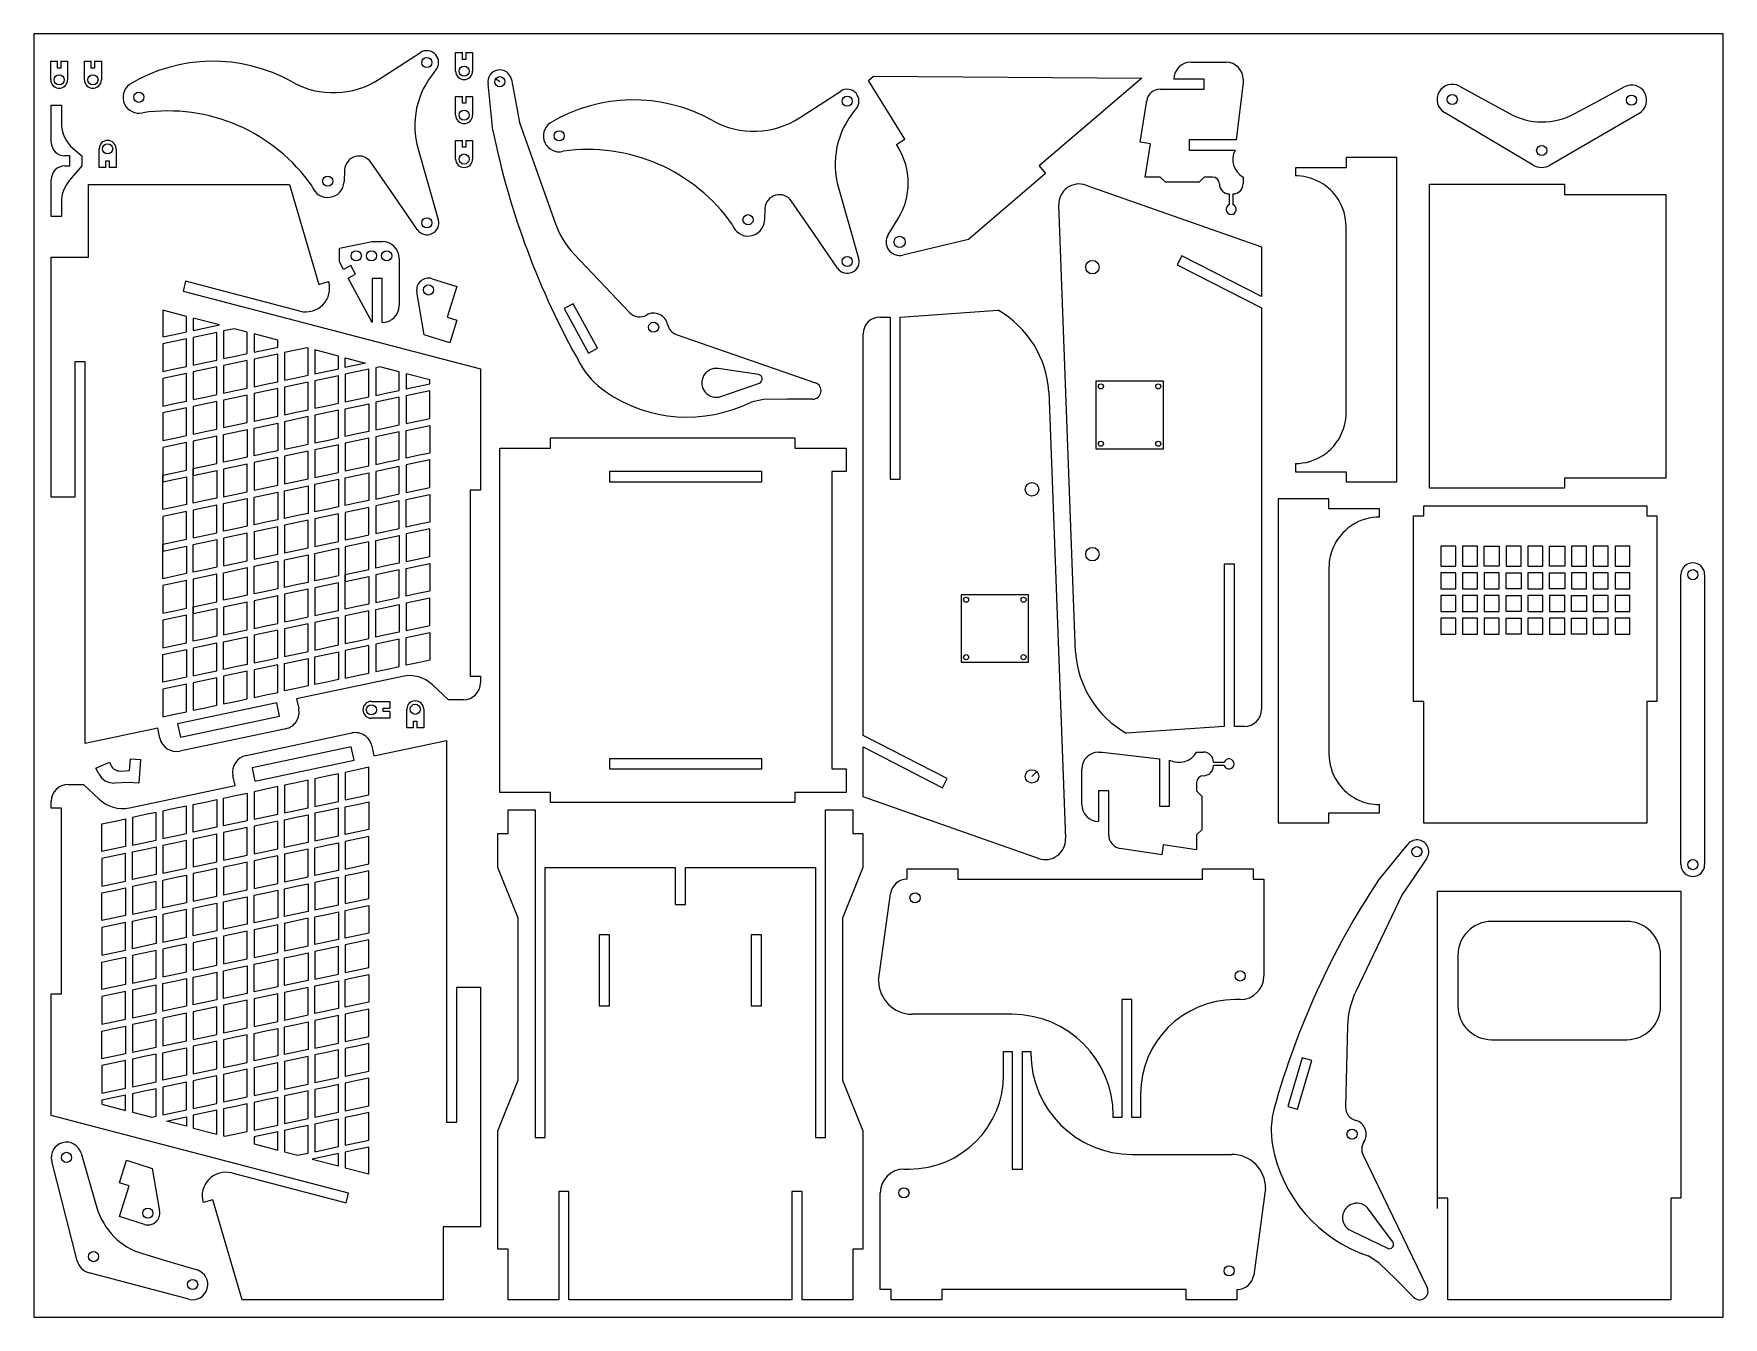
# Model space of a CAD drawing. Extents: x 0 to 500, y 0 to 380.
import ezdxf

# ---------------------------------------------------------------- set-up
doc = ezdxf.new("R2010")
doc.units = 0
doc.header["$MEASUREMENT"] = 0
for name, color, linetype in [('01', 5, 'Continuous'), ('02', 1, 'Continuous'), ('DEFAULT', 7, 'Continuous')]:
    doc.layers.add(name, color=color, linetype=linetype)

msp = doc.modelspace()

# ---------------------------------------------------------------- linework, layer by layer
at = {"layer": '01'}
msp.add_lwpolyline([(0, 0), (500, 0), (500, 380), (0, 380)], close=True, dxfattribs=at)
at = {"layer": '02'}
for p, q in [((334.3161, 277.1086), (314.3161, 277.1086)), ((314.3161, 277.1086), (314.3161, 257.1086)), ((334.3161, 257.1086), (334.3161, 277.1086)), ((314.3161, 257.1086), (334.3161, 257.1086)), ((294.4269, 213.9241), (274.4269, 213.9241)), ((274.4269, 213.9241), (274.4269, 193.9241)), ((294.4269, 193.9241), (294.4269, 213.9241)), ((274.4269, 193.9241), (294.4269, 193.9241))]:
    msp.add_line(p, q, dxfattribs=at)
for centre in [(315.8161, 275.6086), (332.8161, 275.6086), (315.8161, 258.6086), (332.8161, 258.6086), (275.9269, 212.424), (292.9269, 212.424), (275.9269, 195.424), (292.9269, 195.424)]:
    msp.add_circle(centre, 0.75, dxfattribs=at)
at = {"layer": 'DEFAULT'}
for p, q in [((5.0051, 366.3611), (5.0051, 371.8611)), ((5.0051, 371.8611), (7.0051, 371.8611)), ((7.0051, 369.8611), (7.0051, 371.8611)), ((8.0051, 371.8611), (8.0051, 369.8611)), ((8.0051, 371.8611), (10.0051, 371.8611)), ((10.0051, 371.8611), (10.0051, 366.3611)), ((15.0066, 366.3611), (15.0066, 371.8611)), ((15.0066, 371.8611), (17.0066, 371.8611)), ((17.0066, 369.8611), (17.0066, 371.8611)), ((18.0066, 371.8611), (18.0066, 369.8611)), ((18.0066, 371.8611), (20.0066, 371.8611)), ((20.0066, 371.8611), (20.0066, 366.3611)), ((102.2482, 366.5649), (114.4141, 374.4375)), ((124.8493, 368.9174), (124.8493, 374.4174)), ((124.8493, 374.4174), (126.8493, 374.4174)), ((126.8493, 372.4174), (126.8493, 374.4174)), ((127.8493, 372.4174), (126.8493, 372.4174)), ((127.8493, 374.4174), (127.8493, 372.4174)), ((127.8493, 374.4174), (129.8493, 374.4174)), ((129.8493, 374.4174), (129.8493, 368.9174)), ((342.3964, 371.5654), (352.8964, 371.5654)), ((8.0051, 369.8611), (7.0051, 369.8611)), ((18.0066, 369.8611), (17.0066, 369.8611)), ((118.9931, 369.245), (118.6287, 368.8122)), ((135.8749, 351.4086), (134.4718, 365.1444)), ((137.9075, 365.8123), (136.6638, 366.6511)), ((141.3432, 366.48), (142.5615, 360.1183)), ((247.0289, 366.1765), (248.5237, 367.4532)), ((257.8331, 348.8082), (247.0289, 366.1765)), ((248.5237, 367.4532), (327.9193, 366.879)), ((327.9193, 366.879), (297.5031, 340.901)), ((346.4034, 366.5654), (337.3964, 366.5654)), ((346.4034, 363.5654), (346.4034, 366.5654)), ((357.8964, 365.5654), (355.8964, 348.5654)), ((357.8964, 366.5654), (357.8964, 365.5654)), ((124.8493, 355.9159), (124.8493, 361.4159)), ((124.8493, 361.4159), (126.8493, 361.4159)), ((126.8493, 359.4159), (126.8493, 361.4159)), ((127.8493, 361.4159), (127.8493, 359.4159)), ((127.8493, 361.4159), (129.8493, 361.4159)), ((129.8493, 361.4159), (129.8493, 355.9159)), ((142.5614, 360.1183), (143.7796, 353.7563)), ((226.6557, 355.1302), (238.8215, 363.0028)), ((327.4872, 347.9053), (329.3746, 360.1736)), ((333.3281, 363.5654), (346.4034, 363.5654)), ((421.9855, 364.4821), (436.7509, 356.3693)), ((455.8796, 356.2869), (463.2996, 360.2858)), ((463.2997, 360.2858), (470.7195, 364.2848)), ((5.1777, 347.8561), (5.1777, 358.8561)), ((5.1777, 358.8561), (8.1777, 358.8561)), ((8.1777, 358.8561), (8.1777, 353.5983)), ((127.8493, 359.4159), (126.8493, 359.4159)), ((243.4005, 357.8103), (243.0362, 357.3775)), ((443.7255, 341.1302), (417.5233, 356.6674)), ((475.1183, 356.4344), (448.7911, 341.1096)), ((143.7796, 353.7563), (154.3828, 323.7383)), ((11.6698, 346.0057), (14.1777, 343.8561)), ((19.3555, 340.4109), (19.3555, 345.9109)), ((24.3555, 345.9109), (24.3555, 340.4109)), ((113.731, 345.824), (119.7096, 324.9648)), ((124.8493, 342.9144), (124.8493, 348.4144)), ((124.8493, 348.4144), (126.8493, 348.4144)), ((126.8493, 346.4144), (126.8493, 348.4144)), ((127.8493, 346.4144), (126.8493, 346.4144)), ((127.8493, 348.4144), (127.8493, 346.4144)), ((127.8493, 348.4144), (129.8493, 348.4144)), ((129.8493, 348.4144), (129.8493, 342.9144)), ((255.2858, 347.2236), (257.8331, 348.8082)), ((255.7983, 346.3997), (255.2858, 347.2236)), ((330.4523, 347.4491), (327.4872, 347.9053)), ((328.9317, 337.5654), (330.4523, 347.4491)), ((355.8964, 348.5654), (341.8964, 348.5654)), ((341.8964, 348.5654), (341.8964, 345.5654)), ((341.8964, 345.5654), (355.5435, 345.5654)), ((10.6462, 343.8561), (9.1777, 343.8561)), ((9.1777, 340.8561), (10.6462, 340.8561)), ((14.1777, 340.8561), (10.5852, 336.6647)), ((10.6462, 340.8561), (10.6462, 343.8561)), ((14.1777, 343.8561), (14.1777, 340.8561)), ((21.3555, 340.4109), (19.3555, 340.4109)), ((21.3555, 340.4109), (21.3555, 342.4109)), ((21.3555, 342.4109), (22.3555, 342.4109)), ((22.3555, 342.4109), (22.3555, 340.4109)), ((24.3555, 340.4109), (22.3555, 340.4109)), ((106.6226, 331.9812), (99.7857, 341.9423)), ((297.5031, 340.901), (299.4514, 338.6198)), ((388.385, 340.3406), (373.3889, 340.3406)), ((373.3889, 340.3406), (373.3889, 337.9173)), ((403.3811, 343.3406), (388.385, 343.3406)), ((388.385, 343.3406), (388.385, 340.3406)), ((403.3811, 247.3406), (403.3811, 343.3406)), ((5.1777, 325.8561), (5.1777, 336.8561)), ((16.1829, 313.8346), (16.1829, 335.4108)), ((16.1829, 335.4108), (75.6586, 335.4108)), ((75.6586, 335.4108), (84.3931, 305.7953)), ((91.9945, 339.7259), (91.8258, 336.1541)), ((299.4514, 338.6198), (276.6392, 319.1364)), ((311.3632, 335.1941), (363.3161, 316.9144)), ((333.3964, 337.5654), (328.9317, 337.5654)), ((334.8964, 336.0654), (333.3964, 337.5654)), ((344.8964, 336.0654), (334.8964, 336.0654)), ((346.3964, 337.5654), (344.8964, 336.0654)), ((348.8964, 337.5654), (346.3964, 337.5654)), ((357.8964, 337.5654), (357.8964, 335.5654)), ((413.0494, 245.4359), (413.0494, 335.4359)), ((413.0494, 335.4359), (453.0494, 335.4359)), ((453.0494, 335.4359), (453.0494, 332.4359)), ((8.1777, 330.1568), (8.1777, 325.8561)), ((113.4594, 322.02), (106.6226, 331.9812)), ((231.03, 320.5464), (224.1931, 330.5075)), ((238.1384, 334.3893), (244.117, 313.5302)), ((353.8964, 329.4148), (353.8964, 332.5654)), ((354.8964, 332.5654), (354.8964, 329.4148)), ((453.0494, 332.4359), (483.0494, 332.4359)), ((483.0494, 332.4359), (483.0494, 248.4359)), ((8.1777, 325.8561), (5.1777, 325.8561)), ((216.4019, 328.2911), (216.2332, 324.7192)), ((252.8392, 320.4875), (255.8249, 325.3144)), ((308.3161, 196.9143), (303.376, 329.3105)), ((237.8668, 310.5853), (231.03, 320.5465)), ((388.385, 267.764), (388.385, 322.9173)), ((90.4382, 316.5005), (100.133, 318.5005)), ((90.4382, 312.5057), (90.4382, 316.5005)), ((100.133, 318.5005), (103.133, 318.5005)), ((276.6392, 319.1364), (257.169, 314.4925)), ((363.3161, 316.9144), (363.3161, 302.1906)), ((5.1829, 242.8346), (5.1829, 313.8346)), ((5.1829, 313.8346), (16.1829, 313.8346)), ((91.6526, 310.2504), (90.4382, 312.5057)), ((93.826, 311.4207), (91.6526, 310.2504)), ((95.2482, 308.7792), (93.826, 311.4207)), ((108.133, 313.5005), (108.133, 299.5005)), ((159.856, 314.8192), (176.4312, 297.4233)), ((339.7568, 314.2465), (338.3902, 311.5759)), ((338.3902, 311.5759), (363.3161, 298.8206)), ((363.3161, 302.1906), (339.7568, 314.2465)), ((44.9415, 306.7371), (44.1829, 303.8346)), ((78.7863, 297.8913), (44.9415, 306.7371)), ((84.3931, 305.7953), (87.2705, 306.6439)), ((93.0748, 307.609), (95.2482, 308.7792)), ((100.133, 294.5005), (93.0748, 307.609)), ((103.133, 307.5005), (100.133, 307.5005)), ((100.133, 307.5005), (100.133, 294.5005)), ((103.133, 294.5005), (103.133, 307.5005)), ((117.8615, 307.4861), (125.2241, 305.1646)), ((125.2241, 305.1646), (122.3593, 296.0786)), ((44.1829, 303.8346), (132.1829, 280.8346)), ((115.5221, 290.8947), (113.359, 303.5588)), ((159.6351, 300.0479), (157.0014, 298.6113)), ((166.8185, 286.8798), (159.6351, 300.0479)), ((45.1829, 296.3381), (38.1829, 298.1676)), ((38.1829, 298.1676), (38.1829, 290.2276)), ((45.1829, 291.7125), (45.1829, 296.3381)), ((54.9521, 293.7847), (47.1829, 295.8153)), ((47.1829, 295.8153), (47.1829, 293.976)), ((122.3593, 296.0786), (125.2204, 295.1765)), ((125.2204, 295.1765), (123.1155, 288.5005)), ((157.0014, 298.6113), (164.1848, 285.4431)), ((250.4269, 296.1182), (253.4269, 296.1182)), ((253.427, 296.1183), (253.427, 248.1183)), ((256.4269, 296.1183), (285.4269, 298.1183)), ((256.4269, 248.1183), (256.4269, 296.1183)), ((363.3161, 298.8206), (363.3161, 179.9144)), ((38.1829, 290.2276), (41.6829, 290.9701)), ((41.6829, 290.9701), (45.1829, 291.7125)), ((47.1829, 293.9759), (47.1829, 292.1366)), ((47.1829, 292.1366), (54.9521, 293.7847)), ((54.1829, 291.577), (47.1829, 290.0921)), ((47.1829, 290.0921), (47.1829, 281.9141)), ((54.1829, 283.399), (54.1829, 291.577)), ((59.2701, 292.6561), (56.1829, 292.0012)), ((56.1829, 292.0012), (56.1829, 283.8232)), ((63.1829, 291.6334), (59.2701, 292.6561)), ((63.1829, 285.3081), (63.1829, 291.6334)), ((72.1829, 289.2813), (65.1829, 291.1107)), ((65.1829, 291.1107), (65.1829, 288.4215)), ((123.1155, 288.5005), (115.5221, 290.8947)), ((190.1539, 291.0004), (231.3146, 276.6837)), ((245.4269, 172.212), (245.4269, 291.1182)), ((45.1829, 289.668), (38.1829, 288.1831)), ((38.1829, 288.1831), (38.1829, 280.0051)), ((45.1829, 281.49), (45.1829, 289.668)), ((59.6829, 284.5656), (63.1829, 285.3081)), ((65.1829, 288.4216), (65.1829, 285.7324)), ((65.1829, 285.7324), (72.1829, 287.2173)), ((72.1829, 285.1728), (65.1829, 283.6879)), ((72.1829, 287.2173), (72.1829, 289.2813)), ((72.1829, 276.9948), (72.1829, 285.1728)), ((80.86, 287.0134), (74.1829, 285.597)), ((74.1829, 285.597), (74.1829, 277.4189)), ((81.1829, 286.929), (80.86, 287.0134)), ((81.1829, 278.9037), (81.1829, 286.929)), ((90.1829, 284.5766), (83.1829, 286.4062)), ((83.1829, 286.4062), (83.1829, 282.8671)), ((164.1848, 285.4431), (166.8185, 286.8798)), ((15.1829, 282.8346), (12.1829, 282.8346)), ((12.1829, 282.8346), (12.1829, 242.8346)), ((15.1829, 169.8346), (15.1829, 282.8346)), ((38.1829, 280.0051), (41.6829, 280.7476)), ((41.6829, 280.7476), (45.1829, 281.49)), ((47.1829, 281.9141), (50.6829, 282.6566)), ((54.1829, 281.3546), (47.1829, 279.8697)), ((50.6829, 282.6566), (54.1829, 283.399)), ((54.1829, 273.1765), (54.1829, 281.3546)), ((56.1829, 283.8232), (59.6829, 284.5656)), ((63.1829, 283.2636), (56.1829, 281.7787)), ((56.1829, 281.7787), (56.1829, 273.6007)), ((63.1829, 275.0856), (63.1829, 283.2636)), ((65.1829, 283.6879), (65.1829, 275.5099)), ((83.1829, 282.8671), (83.1829, 279.328)), ((83.1829, 279.328), (90.1829, 280.8128)), ((90.1829, 280.8128), (90.1829, 284.5766)), ((92.1829, 284.0539), (98.132, 282.499)), ((92.1829, 281.2371), (92.1829, 284.0539)), ((98.132, 282.499), (92.1829, 281.2371)), ((99.1829, 280.6774), (92.1829, 279.1926)), ((99.1829, 272.4994), (99.1829, 280.6774)), ((102.45, 281.3699), (101.1829, 281.1012)), ((101.1829, 281.1012), (101.1829, 272.9232)), ((108.1829, 279.8716), (102.45, 281.3699)), ((132.1829, 280.8346), (132.1829, 244.8346)), ((208.5486, 279.9785), (202.594, 280.8635)), ((45.1829, 279.4455), (38.1829, 277.9606)), ((38.1829, 277.9606), (38.1829, 269.7826)), ((45.1829, 271.2675), (45.1829, 279.4455)), ((47.1829, 279.8697), (47.1829, 271.6917)), ((59.6829, 274.3431), (63.1829, 275.0856)), ((65.1829, 275.5099), (68.6829, 276.2523)), ((68.6829, 276.2523), (72.1829, 276.9948)), ((74.1829, 277.4189), (77.6829, 278.1613)), ((81.1829, 276.8593), (74.1829, 275.3745)), ((74.1829, 275.3745), (74.1829, 267.1964)), ((77.6829, 278.1613), (81.1829, 278.9037)), ((81.1829, 268.6812), (81.1829, 276.8593)), ((90.1829, 278.7683), (83.1829, 277.2835)), ((83.1829, 277.2835), (83.1829, 269.1055)), ((90.1829, 270.5903), (90.1829, 278.7683)), ((92.1829, 279.1926), (92.1829, 271.0146)), ((108.1829, 274.4081), (108.1829, 279.8716)), ((117.1829, 277.5193), (110.1829, 279.3488)), ((110.1829, 279.3488), (110.1829, 277.0906)), ((110.1829, 277.0906), (110.1829, 274.8323)), ((110.1829, 274.8323), (117.1829, 276.3171)), ((117.1829, 276.3171), (117.1829, 277.5193)), ((203.3688, 272.6211), (214.7395, 276.5795)), ((214.5032, 279.0935), (208.5486, 279.9785)), ((38.1829, 269.7826), (41.6829, 270.5251)), ((41.6829, 270.5251), (45.1829, 271.2675)), ((47.1829, 271.6917), (50.6829, 272.4341)), ((54.1829, 271.132), (47.1829, 269.6472)), ((50.6829, 272.4341), (54.1829, 273.1765)), ((54.1829, 262.954), (54.1829, 271.132)), ((56.1829, 273.6007), (59.6829, 274.3431)), ((63.1829, 273.041), (56.1829, 271.5562)), ((56.1829, 271.5562), (56.1829, 263.3781)), ((63.1829, 264.863), (63.1829, 273.041)), ((72.1829, 274.9502), (65.1829, 273.4653)), ((65.1829, 273.4653), (65.1829, 265.2873)), ((72.1829, 266.7722), (72.1829, 274.9502)), ((86.6829, 269.8479), (90.1829, 270.5903)), ((92.1829, 271.0146), (99.1829, 272.4994)), ((92.1829, 268.9701), (99.1829, 270.4549)), ((99.1829, 270.4549), (99.1829, 262.2769)), ((101.1829, 272.9232), (104.6829, 273.6656)), ((108.1829, 272.3635), (101.1829, 270.8787)), ((101.1829, 270.8787), (101.1829, 262.7007)), ((104.6829, 273.6656), (108.1829, 274.4081)), ((108.1829, 264.1855), (108.1829, 272.3635)), ((117.1829, 274.2726), (110.1829, 272.7878)), ((110.1829, 272.7878), (110.1829, 264.6098)), ((117.1829, 266.0946), (117.1829, 274.2726)), ((216.0032, 271.6931), (212.2712, 270.9677)), ((222.9965, 271.8452), (216.0032, 271.6931)), ((230.4858, 271.8224), (222.9965, 271.8452)), ((300.4269, 274.1183), (305.367, 141.7222)), ((45.1829, 269.223), (38.1829, 267.7381)), ((38.1829, 267.7381), (38.1829, 259.5601)), ((45.1829, 261.045), (45.1829, 269.223)), ((47.1829, 269.6472), (47.1829, 261.4691)), ((65.1829, 265.2873), (72.1829, 266.7722)), ((74.1829, 267.1964), (77.6829, 267.9388)), ((81.1829, 266.6367), (74.1829, 265.1519)), ((74.1829, 265.1519), (74.1829, 256.9739)), ((77.6829, 267.9388), (81.1829, 268.6812)), ((81.1829, 258.4587), (81.1829, 266.6367)), ((83.1829, 269.1055), (86.6829, 269.8479)), ((90.1829, 268.5458), (83.1829, 267.061)), ((83.1829, 267.061), (83.1829, 258.883)), ((90.1829, 260.3678), (90.1829, 268.5458)), ((92.1829, 260.7921), (92.1829, 268.9701)), ((110.1829, 264.6098), (117.1829, 266.0946)), ((38.1829, 259.5601), (41.6829, 260.3026)), ((41.6829, 260.3026), (45.1829, 261.045)), ((47.1829, 261.4691), (50.6829, 262.2116)), ((54.1829, 260.9096), (47.1829, 259.4247)), ((50.6829, 262.2116), (54.1829, 262.954)), ((54.1829, 252.7316), (54.1829, 260.9096)), ((56.1829, 263.3781), (63.1829, 264.863)), ((56.1829, 261.3336), (63.1829, 262.8185)), ((56.1829, 253.1556), (56.1829, 261.3336)), ((63.1829, 262.8185), (63.1829, 254.6405)), ((65.1829, 263.2428), (72.1829, 264.7277)), ((65.1829, 255.0648), (65.1829, 263.2428)), ((72.1829, 264.7277), (72.1829, 256.5497)), ((86.6829, 259.6254), (90.1829, 260.3678)), ((95.6829, 261.5345), (92.1829, 260.7921)), ((99.1829, 260.232), (92.1829, 258.7472)), ((99.1829, 262.2769), (95.6829, 261.5345)), ((99.1829, 252.054), (99.1829, 260.232)), ((101.1829, 262.7007), (104.6829, 263.4431)), ((108.1829, 262.1411), (101.1829, 260.6563)), ((101.1829, 260.6563), (101.1829, 252.4783)), ((104.6829, 263.4431), (108.1829, 264.1855)), ((108.1829, 253.963), (108.1829, 262.1411)), ((110.1829, 262.5653), (117.1829, 264.0501)), ((110.1829, 254.3873), (110.1829, 262.5653)), ((117.1829, 264.0501), (117.1829, 255.8721)), ((152.8992, 257.3558), (152.8992, 260.3558)), ((152.8992, 260.3558), (225.2626, 260.3558)), ((225.2626, 260.3558), (225.2626, 257.3558)), ((45.1829, 259.0005), (38.1829, 257.5156)), ((38.1829, 257.5156), (38.1829, 247.2931)), ((45.1829, 250.8225), (45.1829, 259.0005)), ((47.1829, 259.4247), (47.1829, 249.2022)), ((68.6829, 255.8072), (65.1829, 255.0648)), ((72.1829, 256.5497), (68.6829, 255.8072)), ((74.1829, 256.9739), (77.6829, 257.7163)), ((81.1829, 256.4141), (74.1829, 254.9293)), ((77.6829, 257.7163), (81.1829, 258.4587)), ((81.1829, 248.2361), (81.1829, 256.4141)), ((83.1829, 258.883), (86.6829, 259.6254)), ((90.1829, 258.3232), (83.1829, 256.8384)), ((83.1829, 256.8384), (83.1829, 248.6604)), ((90.1829, 250.1452), (90.1829, 258.3232)), ((92.1829, 258.7472), (92.1829, 250.5692)), ((113.6829, 255.1297), (110.1829, 254.3873)), ((117.1829, 255.8721), (113.6829, 255.1297)), ((137.8992, 155.3558), (137.8992, 257.3558)), ((137.8992, 257.3558), (152.8992, 257.3558)), ((225.2626, 257.3558), (240.427, 257.3558)), ((240.427, 257.3558), (240.427, 250.3558)), ((38.1829, 249.3376), (45.1829, 250.8225)), ((47.1829, 251.2467), (54.1829, 252.7316)), ((47.1829, 241.0242), (47.1829, 251.2467)), ((47.1829, 249.2022), (54.1829, 250.6871)), ((54.1829, 250.6871), (54.1829, 242.5091)), ((59.6829, 253.898), (56.1829, 253.1556)), ((63.1829, 252.596), (56.1829, 251.1111)), ((56.1829, 251.1111), (56.1829, 242.9331)), ((63.1829, 254.6405), (59.6829, 253.8981)), ((63.1829, 244.418), (63.1829, 252.596)), ((72.1829, 254.5051), (65.1829, 253.0202)), ((65.1829, 253.0202), (65.1829, 244.8422)), ((72.1829, 246.3271), (72.1829, 254.5051)), ((74.1829, 254.9293), (74.1829, 246.7513)), ((83.1829, 248.6604), (90.1829, 250.1452)), ((92.1829, 250.5692), (99.1829, 252.054)), ((92.1829, 248.5247), (99.1829, 250.0095)), ((99.1829, 250.0095), (99.1829, 241.8315)), ((101.1829, 252.4783), (104.6829, 253.2207)), ((108.1829, 251.9186), (101.1829, 250.4338)), ((101.1829, 250.4338), (101.1829, 242.2558)), ((104.6829, 253.2206), (108.1829, 253.963)), ((108.1829, 243.7406), (108.1829, 251.9186)), ((117.1829, 253.8277), (110.1829, 252.3429)), ((110.1829, 252.3429), (110.1829, 244.1649)), ((117.1829, 245.6497), (117.1829, 253.8277)), ((215.427, 250.3559), (170.427, 250.3559)), ((170.427, 250.3559), (170.427, 247.3559)), ((215.427, 247.3559), (215.427, 250.3559)), ((240.427, 250.3558), (236.227, 250.3558)), ((236.227, 250.3558), (236.227, 162.3558)), ((373.3889, 252.764), (373.3889, 250.3406)), ((373.3889, 250.3406), (388.385, 250.3406)), ((388.385, 250.3406), (388.385, 247.3406)), ((38.1829, 239.1151), (38.1829, 249.3376)), ((38.1829, 247.2931), (45.1829, 248.778)), ((45.1829, 248.778), (45.1829, 240.6)), ((65.1829, 244.8422), (72.1829, 246.3271)), ((74.1829, 246.7513), (81.1829, 248.2361)), ((74.1829, 244.7068), (81.1829, 246.1916)), ((81.1829, 246.1916), (81.1829, 238.0136)), ((83.1829, 246.6159), (90.1829, 248.1007)), ((83.1829, 238.4379), (83.1829, 246.6159)), ((90.1829, 248.1007), (90.1829, 239.9227)), ((92.1829, 240.3467), (92.1829, 248.5247)), ((110.1829, 244.1649), (117.1829, 245.6497)), ((170.427, 247.3559), (215.427, 247.3559)), ((253.427, 248.1183), (256.4269, 248.1183)), ((388.385, 247.3406), (403.3811, 247.3406)), ((453.0494, 245.4359), (413.0494, 245.4359)), ((483.0494, 248.4359), (453.0494, 248.4359)), ((453.0494, 248.4359), (453.0494, 245.4359)), ((12.1829, 242.8346), (5.1829, 242.8346)), ((45.1829, 240.6), (41.6829, 239.8576)), ((50.6829, 241.7667), (47.1829, 241.0242)), ((54.1829, 240.4646), (47.1829, 238.9797)), ((54.1829, 242.5091), (50.6829, 241.7667)), ((54.1829, 232.2866), (54.1829, 240.4646)), ((56.1829, 242.9331), (63.1829, 244.418)), ((56.1829, 240.8886), (63.1829, 242.3735)), ((56.1829, 232.7106), (56.1829, 240.8886)), ((63.1829, 242.3735), (63.1829, 234.1955)), ((65.1829, 242.7977), (72.1829, 244.2826)), ((65.1829, 234.6197), (65.1829, 242.7977)), ((72.1829, 244.2826), (72.1829, 236.1046)), ((74.1829, 236.5288), (74.1829, 244.7068)), ((95.6829, 241.0891), (92.1829, 240.3467)), ((99.1829, 241.8315), (95.6829, 241.0891)), ((101.1829, 242.2558), (104.6829, 242.9982)), ((108.1829, 241.6961), (101.1829, 240.2113)), ((101.1829, 240.2113), (101.1829, 232.0333)), ((104.6829, 242.9982), (108.1829, 243.7406)), ((108.1829, 233.5181), (108.1829, 241.6961)), ((110.1829, 242.1204), (117.1829, 243.6052)), ((110.1829, 233.9424), (110.1829, 242.1204)), ((117.1829, 243.6052), (117.1829, 235.4272)), ((132.1829, 244.8346), (129.1829, 244.8346)), ((129.1829, 244.8346), (129.1829, 189.8346)), ((383.317, 242.3406), (368.321, 242.3406)), ((368.321, 242.3406), (368.321, 146.3406)), ((383.317, 239.3406), (383.317, 242.3406)), ((411.3812, 237.2581), (411.3812, 240.2581)), ((411.3812, 240.2581), (477.3812, 240.2581)), ((477.3812, 240.2581), (477.3812, 237.2581)), ((41.6829, 239.8576), (38.1829, 239.1151)), ((45.1829, 238.5555), (38.1829, 237.0706)), ((38.1829, 237.0706), (38.1829, 226.8481)), ((45.1829, 230.3775), (45.1829, 238.5555)), ((47.1829, 238.9797), (47.1829, 230.8017)), ((68.6829, 235.3621), (65.1829, 234.6197)), ((72.1829, 236.1046), (68.6829, 235.3621)), ((77.6829, 237.2712), (74.1829, 236.5288)), ((81.1829, 235.969), (74.1829, 234.4842)), ((81.1829, 238.0136), (77.6829, 237.2712)), ((81.1829, 227.791), (81.1829, 235.969)), ((86.6829, 239.1803), (83.1829, 238.4379)), ((90.1829, 237.8781), (83.1829, 236.3932)), ((83.1829, 236.3932), (83.1829, 228.2153)), ((90.1829, 239.9227), (86.6829, 239.1803)), ((90.1829, 229.7001), (90.1829, 237.8781)), ((99.1829, 239.787), (92.1829, 238.3022)), ((92.1829, 238.3022), (92.1829, 230.1242)), ((99.1829, 231.609), (99.1829, 239.787)), ((117.1829, 235.4272), (113.6829, 234.6848)), ((398.3132, 239.3406), (383.317, 239.3406)), ((398.3132, 236.9172), (398.3132, 239.3406)), ((408.3812, 182.2581), (408.3812, 237.2581)), ((408.3812, 237.2581), (411.3812, 237.2581)), ((477.3812, 237.2581), (480.3812, 237.2581)), ((480.3812, 237.2581), (480.3812, 182.2581)), ((38.1829, 228.8926), (45.1829, 230.3775)), ((47.1829, 230.8017), (54.1829, 232.2866)), ((47.1829, 228.7572), (54.1829, 230.2421)), ((54.1829, 230.2421), (54.1829, 222.0641)), ((59.6829, 233.453), (56.1829, 232.7106)), ((63.1829, 232.1509), (56.1829, 230.666)), ((56.1829, 230.666), (56.1829, 222.488)), ((63.1829, 234.1955), (59.6829, 233.453)), ((63.1829, 223.9729), (63.1829, 232.1509)), ((72.1829, 234.06), (65.1829, 232.5751)), ((65.1829, 232.5751), (65.1829, 224.3971)), ((72.1829, 225.8819), (72.1829, 234.06)), ((74.1829, 234.4842), (74.1829, 226.3062)), ((92.1829, 230.1242), (95.6829, 230.8666)), ((95.6829, 230.8666), (99.1829, 231.609)), ((101.1829, 232.0333), (108.1829, 233.5181)), ((101.1829, 229.9888), (108.1829, 231.4736)), ((108.1829, 231.4736), (108.1829, 223.2956)), ((113.6829, 234.6848), (110.1829, 233.9424)), ((117.1829, 233.3827), (110.1829, 231.8979)), ((110.1829, 231.8979), (110.1829, 223.7199)), ((117.1829, 225.2047), (117.1829, 233.3827)), ((388.385, 232.9173), (388.317, 232.9173)), ((38.1829, 218.6701), (38.1829, 228.8926)), ((38.1829, 226.8481), (45.1829, 228.333)), ((45.1829, 228.333), (45.1829, 220.155)), ((47.1829, 220.5792), (47.1829, 228.7572)), ((65.1829, 224.3971), (72.1829, 225.8819)), ((74.1829, 226.3062), (81.1829, 227.791)), ((74.1829, 224.2617), (81.1829, 225.7465)), ((81.1829, 225.7465), (81.1829, 217.5685)), ((83.1829, 228.2153), (90.1829, 229.7001)), ((83.1829, 226.1707), (90.1829, 227.6555)), ((83.1829, 217.9928), (83.1829, 226.1707)), ((90.1829, 227.6555), (90.1829, 219.4776)), ((99.1829, 229.5645), (92.1829, 228.0797)), ((92.1829, 228.0797), (92.1829, 217.8572)), ((99.1829, 221.3866), (99.1829, 229.5645)), ((101.1829, 221.8108), (101.1829, 229.9888)), ((110.1829, 223.7199), (117.1829, 225.2047)), ((420.8311, 228.2582), (416.3811, 228.2582)), ((416.3811, 228.2582), (416.3811, 222.3582)), ((420.8311, 222.3582), (420.8311, 228.2582)), ((427.2812, 228.2582), (422.8311, 228.2582)), ((422.8311, 228.2582), (422.8311, 222.3582)), ((427.2812, 222.3582), (427.2812, 228.2582)), ((429.2812, 222.3582), (429.2812, 228.2582)), ((429.2812, 228.2582), (433.7312, 228.2582)), ((433.7312, 228.2582), (433.7312, 225.3082)), ((433.7312, 225.3082), (433.7312, 222.3582)), ((440.1812, 228.2582), (435.7312, 228.2582)), ((435.7312, 228.2582), (435.7312, 222.3582)), ((440.1812, 222.3582), (440.1812, 228.2582)), ((446.6312, 228.2582), (442.1812, 228.2582)), ((442.1812, 228.2582), (442.1812, 222.3582)), ((446.6312, 222.3582), (446.6312, 228.2582)), ((448.6312, 222.3582), (448.6312, 228.2582)), ((448.6312, 228.2582), (453.0812, 228.2582)), ((453.0812, 228.2582), (453.0812, 225.3082)), ((453.0812, 225.3082), (453.0812, 222.3582)), ((459.5312, 228.2582), (455.0812, 228.2582)), ((455.0812, 228.2582), (455.0812, 222.3582)), ((459.5312, 222.3582), (459.5312, 228.2582)), ((465.9812, 228.2581), (461.5312, 228.2581)), ((461.5312, 228.2581), (461.5312, 222.3581)), ((465.9812, 222.3581), (465.9812, 228.2581)), ((472.3812, 228.2581), (467.9812, 228.2581)), ((467.9812, 228.2581), (467.9812, 222.3581)), ((472.3812, 222.3581), (472.3812, 228.2581)), ((45.1829, 220.155), (41.6829, 219.4126)), ((50.6829, 221.3216), (47.1829, 220.5792)), ((54.1829, 220.0193), (47.1829, 218.5344)), ((54.1829, 222.0641), (50.6829, 221.3216)), ((54.1829, 211.8413), (54.1829, 220.0193)), ((56.1829, 222.488), (63.1829, 223.9729)), ((56.1829, 220.4435), (63.1829, 221.9284)), ((56.1829, 212.2655), (56.1829, 220.4435)), ((63.1829, 221.9284), (63.1829, 213.7504)), ((65.1829, 222.3526), (72.1829, 223.8374)), ((65.1829, 214.1746), (65.1829, 222.3526)), ((72.1829, 223.8374), (72.1829, 215.6595)), ((74.1829, 216.0837), (74.1829, 224.2617)), ((92.1829, 219.9017), (99.1829, 221.3866)), ((104.6829, 222.5532), (101.1829, 221.8108)), ((108.1829, 221.2512), (101.1829, 219.7664)), ((108.1829, 223.2956), (104.6829, 222.5532)), ((108.1829, 213.0732), (108.1829, 221.2512)), ((110.1829, 221.6754), (117.1829, 223.1602)), ((110.1829, 213.4974), (110.1829, 221.6754)), ((117.1829, 223.1602), (117.1829, 214.9822)), ((355.3161, 222.9144), (352.3161, 222.9144)), ((352.3161, 222.9144), (352.3161, 174.9144)), ((355.3161, 174.9144), (355.3161, 222.9144)), ((383.317, 221.9172), (383.317, 166.764)), ((416.3811, 222.3582), (420.8311, 222.3582)), ((420.8311, 220.3582), (416.3811, 220.3582)), ((416.3811, 220.3582), (416.3811, 215.6582)), ((420.8311, 215.6582), (420.8311, 220.3582)), ((422.8311, 222.3582), (427.2812, 222.3582)), ((427.2812, 220.3582), (422.8311, 220.3582)), ((422.8311, 220.3582), (422.8311, 215.6582)), ((427.2812, 215.6582), (427.2812, 220.3582)), ((433.7312, 222.3582), (429.2812, 222.3582)), ((433.7312, 220.3582), (429.2812, 220.3582)), ((429.2812, 220.3582), (429.2812, 215.6582)), ((433.7312, 215.6582), (433.7312, 220.3582)), ((435.7312, 222.3582), (440.1812, 222.3582)), ((435.7312, 215.6582), (435.7312, 220.3582)), ((435.7312, 220.3582), (440.1812, 220.3582)), ((440.1812, 220.3582), (440.1812, 218.0082)), ((442.1812, 222.3582), (446.6312, 222.3582)), ((446.6312, 220.3582), (442.1812, 220.3582)), ((442.1812, 220.3582), (442.1812, 215.6582)), ((446.6312, 215.6582), (446.6312, 220.3582)), ((453.0812, 222.3582), (448.6312, 222.3582)), ((448.6312, 215.6582), (448.6312, 220.3582)), ((448.6312, 220.3582), (453.0812, 220.3582)), ((453.0812, 220.3582), (453.0812, 218.0082)), ((455.0812, 222.3582), (459.5312, 222.3582)), ((459.5312, 220.3582), (455.0812, 220.3582)), ((455.0812, 220.3582), (455.0812, 215.6582)), ((459.5312, 215.6582), (459.5312, 220.3582)), ((461.5312, 222.3581), (465.9812, 222.3581)), ((465.9812, 220.3581), (461.5312, 220.3581)), ((461.5312, 220.3581), (461.5312, 215.6581)), ((465.9812, 215.6581), (465.9812, 220.3581)), ((467.9812, 222.3581), (472.3812, 222.3581)), ((472.3812, 220.3581), (467.9812, 220.3581)), ((467.9812, 220.3581), (467.9812, 215.6581)), ((472.3812, 215.6581), (472.3812, 220.3581)), ((41.6829, 219.4126), (38.1829, 218.6701)), ((45.1829, 218.1105), (38.1829, 216.6256)), ((38.1829, 216.6256), (38.1829, 208.4476)), ((45.1829, 209.9325), (45.1829, 218.1105)), ((47.1829, 218.5344), (47.1829, 208.3119)), ((72.1829, 215.6595), (68.6829, 214.9171)), ((77.6829, 216.8261), (74.1829, 216.0837)), ((81.1829, 215.524), (74.1829, 214.0392)), ((81.1829, 217.5685), (77.6829, 216.8261)), ((81.1829, 207.346), (81.1829, 215.524)), ((86.6829, 218.7352), (83.1829, 217.9928)), ((90.1829, 217.433), (83.1829, 215.9482)), ((83.1829, 215.9482), (83.1829, 207.7702)), ((90.1829, 219.4776), (86.6829, 218.7352)), ((90.1829, 209.2551), (90.1829, 217.433)), ((92.1829, 209.6792), (92.1829, 219.9017)), ((92.1829, 217.8572), (99.1829, 219.342)), ((99.1829, 219.342), (99.1829, 211.164)), ((101.1829, 219.7664), (101.1829, 211.5884)), ((416.3811, 215.6582), (420.8311, 215.6582)), ((422.8311, 215.6582), (427.2812, 215.6582)), ((429.2812, 215.6582), (433.7312, 215.6582)), ((440.1812, 215.6582), (435.7312, 215.6582)), ((440.1812, 218.0082), (440.1812, 215.6582)), ((442.1812, 215.6582), (446.6312, 215.6582)), ((453.0812, 215.6582), (448.6312, 215.6582)), ((453.0812, 218.0082), (453.0812, 215.6582)), ((455.0812, 215.6582), (459.5312, 215.6582)), ((461.5312, 215.6581), (465.9812, 215.6581)), ((467.9812, 215.6581), (472.3812, 215.6581)), ((487.5003, 176.922), (487.5003, 219.8495)), ((494.5003, 219.8495), (494.5003, 133.9944)), ((47.1829, 210.3564), (54.1829, 211.8413)), ((47.1829, 200.1339), (47.1829, 210.3564)), ((59.6829, 213.0079), (56.1829, 212.2655)), ((63.1829, 211.7059), (56.1829, 210.221)), ((56.1829, 210.221), (56.1829, 202.043)), ((63.1829, 213.7504), (59.6829, 213.0079)), ((63.1829, 203.5279), (63.1829, 211.7059)), ((68.6829, 214.917), (65.1829, 214.1746)), ((72.1829, 213.6149), (65.1829, 212.1301)), ((65.1829, 212.1301), (65.1829, 203.9521)), ((72.1829, 205.4369), (72.1829, 213.6149)), ((74.1829, 214.0392), (74.1829, 205.8612)), ((95.6829, 210.4216), (92.1829, 209.6792)), ((99.1829, 211.164), (95.6829, 210.4216)), ((101.1829, 211.5884), (108.1829, 213.0732)), ((101.1829, 209.5439), (108.1829, 211.0287)), ((108.1829, 211.0287), (108.1829, 202.8507)), ((113.6829, 214.2398), (110.1829, 213.4974)), ((117.1829, 212.9378), (110.1829, 211.453)), ((110.1829, 211.453), (110.1829, 203.275)), ((117.1829, 214.9822), (113.6829, 214.2398)), ((117.1829, 204.7598), (117.1829, 212.9378)), ((420.8311, 213.6582), (416.3811, 213.6582)), ((416.3811, 213.6582), (416.3811, 208.9582)), ((420.8311, 208.9582), (420.8311, 213.6582)), ((427.2812, 213.6582), (422.8311, 213.6582)), ((422.8311, 213.6582), (422.8311, 208.9582)), ((427.2812, 208.9582), (427.2812, 213.6582)), ((433.7312, 213.6582), (429.2812, 213.6582)), ((429.2812, 213.6582), (429.2812, 208.9582)), ((433.7312, 208.9582), (433.7312, 213.6582)), ((435.7312, 208.9582), (435.7312, 213.6582)), ((435.7312, 213.6582), (440.1812, 213.6582)), ((440.1812, 213.6582), (440.1812, 211.3082)), ((440.1812, 211.3082), (440.1812, 208.9582)), ((446.6312, 213.6582), (442.1812, 213.6582)), ((442.1812, 213.6582), (442.1812, 208.9582)), ((446.6312, 208.9582), (446.6312, 213.6582)), ((453.0812, 213.6582), (448.6312, 213.6582)), ((448.6312, 213.6582), (448.6312, 208.9582)), ((453.0812, 208.9582), (453.0812, 213.6582)), ((455.0812, 208.9582), (455.0812, 213.6582)), ((455.0812, 213.6582), (459.5312, 213.6582)), ((459.5312, 213.6582), (459.5312, 211.3082)), ((459.5312, 211.3082), (459.5312, 208.9582)), ((465.9812, 213.6581), (461.5312, 213.6581)), ((461.5312, 213.6581), (461.5312, 208.9581)), ((465.9812, 208.9581), (465.9812, 213.6581)), ((472.3812, 213.6581), (467.9812, 213.6581)), ((467.9812, 213.6581), (467.9812, 208.9581)), ((472.3812, 208.9581), (472.3812, 213.6581)), ((38.1829, 208.4476), (41.6829, 209.1901)), ((45.1829, 207.888), (38.1829, 206.4031)), ((38.1829, 206.4031), (38.1829, 198.2251)), ((41.6829, 209.1901), (45.1829, 209.9325)), ((45.1829, 199.71), (45.1829, 207.888)), ((47.1829, 208.3119), (54.1829, 209.7968)), ((54.1829, 209.7968), (54.1829, 201.6188)), ((68.6829, 204.6945), (72.1829, 205.4369)), ((74.1829, 205.8612), (77.6829, 206.6036)), ((81.1829, 205.3014), (74.1829, 203.8166)), ((77.6829, 206.6036), (81.1829, 207.346)), ((81.1829, 197.1234), (81.1829, 205.3014)), ((83.1829, 207.7702), (86.6829, 208.5126)), ((90.1829, 207.2105), (83.1829, 205.7257)), ((83.1829, 205.7257), (83.1829, 197.5477)), ((86.6829, 208.5126), (90.1829, 209.2551)), ((90.1829, 199.0325), (90.1829, 207.2105)), ((99.1829, 209.1196), (92.1829, 207.6348)), ((92.1829, 207.6348), (92.1829, 199.4568)), ((99.1829, 200.9416), (99.1829, 209.1196)), ((101.1829, 201.3659), (101.1829, 209.5439)), ((416.3811, 208.9582), (420.8311, 208.9582)), ((420.8311, 206.9582), (416.3811, 206.9582)), ((416.3811, 206.9582), (416.3811, 202.2582)), ((420.8311, 202.2582), (420.8311, 206.9582)), ((422.8311, 208.9582), (427.2812, 208.9582)), ((427.2812, 206.9582), (422.8311, 206.9582)), ((422.8311, 206.9582), (422.8311, 202.2582)), ((427.2812, 202.2582), (427.2812, 206.9582)), ((429.2812, 208.9582), (433.7312, 208.9582)), ((433.7312, 206.9582), (429.2812, 206.9582)), ((429.2812, 206.9582), (429.2812, 202.2582)), ((433.7312, 202.2582), (433.7312, 206.9582)), ((440.1812, 208.9582), (435.7312, 208.9582)), ((435.7312, 202.2582), (435.7312, 206.9582)), ((435.7312, 206.9582), (440.1812, 206.9582)), ((440.1812, 206.9582), (440.1812, 204.6082)), ((442.1812, 208.9582), (446.6312, 208.9582)), ((446.6312, 206.9582), (442.1812, 206.9582)), ((442.1812, 206.9582), (442.1812, 202.2582)), ((446.6312, 202.2582), (446.6312, 206.9582)), ((448.6312, 208.9582), (453.0812, 208.9582)), ((453.0812, 206.9581), (448.6312, 206.9581)), ((448.6312, 206.9581), (448.6312, 202.2581)), ((453.0812, 202.2581), (453.0812, 206.9581)), ((459.5312, 208.9582), (455.0812, 208.9582)), ((455.0812, 202.2581), (455.0812, 206.9581)), ((455.0812, 206.9581), (459.5312, 206.9581)), ((459.5312, 206.9581), (459.5312, 204.6081)), ((461.5312, 208.9581), (465.9812, 208.9581)), ((465.9812, 206.9581), (461.5312, 206.9581)), ((461.5312, 206.9581), (461.5312, 202.2581)), ((465.9812, 202.2581), (465.9812, 206.9581)), ((467.9812, 208.9581), (472.3812, 208.9581)), ((472.3812, 206.9581), (467.9812, 206.9581)), ((467.9812, 206.9581), (467.9812, 202.2581)), ((472.3812, 202.2581), (472.3812, 206.9581)), ((50.6829, 200.8763), (47.1829, 200.1339)), ((54.1829, 201.6188), (50.6829, 200.8763)), ((56.1829, 202.043), (63.1829, 203.5279)), ((56.1829, 199.9985), (63.1829, 201.4834)), ((63.1829, 201.4834), (63.1829, 193.3054)), ((65.1829, 203.9521), (68.6829, 204.6945)), ((72.1829, 203.3923), (65.1829, 201.9075)), ((65.1829, 201.9075), (65.1829, 193.7295)), ((72.1829, 195.2143), (72.1829, 203.3923)), ((74.1829, 203.8166), (74.1829, 195.6386)), ((92.1829, 199.4568), (95.6829, 200.1992)), ((95.6829, 200.1992), (99.1829, 200.9416)), ((104.6829, 202.1083), (101.1829, 201.3659)), ((108.1829, 200.8062), (101.1829, 199.3214)), ((108.1829, 202.8507), (104.6829, 202.1083)), ((108.1829, 192.6282), (108.1829, 200.8062)), ((110.1829, 203.275), (117.1829, 204.7598)), ((110.1829, 201.2305), (117.1829, 202.7153)), ((110.1829, 193.0524), (110.1829, 201.2305)), ((117.1829, 202.7153), (117.1829, 194.5373)), ((416.3811, 202.2582), (420.8311, 202.2582)), ((422.8311, 202.2582), (427.2812, 202.2582)), ((429.2812, 202.2582), (433.7312, 202.2582)), ((440.1812, 202.2582), (435.7312, 202.2582)), ((440.1812, 204.6082), (440.1812, 202.2582)), ((442.1812, 202.2582), (446.6312, 202.2582)), ((448.6312, 202.2581), (453.0812, 202.2581)), ((459.5312, 202.2581), (455.0812, 202.2581)), ((459.5312, 204.6082), (459.5312, 202.2581)), ((461.5312, 202.2581), (465.9812, 202.2581)), ((467.9812, 202.2581), (472.3812, 202.2581)), ((38.1829, 198.2251), (45.1829, 199.71)), ((38.1829, 196.1806), (45.1829, 197.6655)), ((38.1829, 188.0026), (38.1829, 196.1806)), ((45.1829, 197.6655), (45.1829, 189.4875)), ((54.1829, 199.5743), (47.1829, 198.0894)), ((47.1829, 198.0894), (47.1829, 189.9114)), ((54.1829, 191.3963), (54.1829, 199.5743)), ((56.1829, 191.8205), (56.1829, 199.9985)), ((68.6829, 194.4719), (72.1829, 195.2143)), ((74.1829, 195.6386), (81.1829, 197.1234)), ((74.1829, 193.5941), (81.1829, 195.0789)), ((81.1829, 195.0789), (81.1829, 186.9009)), ((83.1829, 197.5477), (90.1829, 199.0325)), ((83.1829, 195.5032), (90.1829, 196.988)), ((83.1829, 187.3252), (83.1829, 195.5032)), ((90.1829, 196.988), (90.1829, 188.81)), ((99.1829, 198.8971), (92.1829, 197.4123)), ((92.1829, 197.4123), (92.1829, 189.2343)), ((99.1829, 190.7191), (99.1829, 198.8971)), ((101.1829, 199.3214), (101.1829, 191.1434)), ((47.1829, 189.9114), (50.6829, 190.6538)), ((50.6829, 190.6538), (54.1829, 191.3963)), ((59.6829, 192.5629), (56.1829, 191.8205)), ((63.1829, 191.2609), (56.1829, 189.776)), ((63.1829, 193.3054), (59.6829, 192.5629)), ((63.1829, 183.0829), (63.1829, 191.2609)), ((65.1829, 193.7295), (68.6829, 194.4719)), ((72.1829, 193.1698), (65.1829, 191.685)), ((65.1829, 191.685), (65.1829, 183.507)), ((72.1829, 184.9918), (72.1829, 193.1698)), ((74.1829, 185.4161), (74.1829, 193.5941)), ((95.6829, 189.9767), (99.1829, 190.7191)), ((101.1829, 191.1434), (104.6829, 191.8858)), ((104.6829, 191.8858), (108.1829, 192.6282)), ((113.6829, 193.7949), (110.1829, 193.0524)), ((117.1829, 194.5373), (113.6829, 193.7949)), ((41.6829, 188.7451), (38.1829, 188.0026)), ((45.1829, 187.443), (38.1829, 185.9581)), ((38.1829, 185.9581), (38.1829, 177.7801)), ((45.1829, 189.4875), (41.6829, 188.7451)), ((45.1829, 179.265), (45.1829, 187.443)), ((54.1829, 189.3518), (47.1829, 187.8669)), ((47.1829, 187.8669), (47.1829, 179.6889)), ((54.1829, 181.1738), (54.1829, 189.3518)), ((56.1829, 189.776), (56.1829, 181.598)), ((77.6829, 186.1585), (74.1829, 185.4161)), ((81.1829, 186.9009), (77.6829, 186.1585)), ((109.0777, 189.7517), (77.7899, 183.1149)), ((86.6829, 188.0676), (83.1829, 187.3252)), ((90.1829, 188.81), (86.6829, 188.0676)), ((92.1829, 189.2343), (95.6829, 189.9767)), ((122.6943, 182.8346), (117.9924, 187.254)), ((129.1829, 189.8346), (132.1829, 189.8346)), ((132.1829, 189.8346), (132.1829, 187.8346)), ((71.9205, 181.8698), (42.5734, 175.6447)), ((47.1829, 179.6889), (50.6829, 180.4313)), ((50.6829, 180.4313), (54.1829, 181.1738)), ((56.1829, 181.598), (59.6829, 182.3404)), ((59.6829, 182.3404), (63.1829, 183.0829)), ((65.1829, 183.507), (68.6829, 184.2494)), ((68.6829, 184.2494), (72.1829, 184.9918)), ((72.7505, 177.9569), (71.9205, 181.8698)), ((77.7899, 183.1149), (78.4124, 180.1802)), ((99.9046, 182.3283), (105.4046, 182.3283)), ((103.4046, 179.3283), (103.4046, 180.3283)), ((103.4046, 180.3283), (105.4046, 180.3283)), ((105.4046, 182.3283), (105.4046, 180.3283)), ((127.1829, 182.8346), (122.6943, 182.8346)), ((411.3812, 182.2581), (408.3812, 182.2581)), ((411.3812, 146.2581), (411.3812, 182.2581)), ((480.3812, 182.2581), (477.3812, 182.2581)), ((477.3812, 182.2581), (477.3812, 146.2581)), ((38.1829, 177.7801), (41.6829, 178.5226)), ((41.6829, 178.5226), (45.1829, 179.265)), ((42.5734, 175.6447), (43.4034, 171.7318)), ((43.4034, 171.7318), (72.7505, 177.9569)), ((105.4046, 177.3283), (99.9046, 177.3283)), ((105.4046, 179.3283), (103.4046, 179.3283)), ((105.4046, 179.3283), (105.4046, 177.3283)), ((110.4046, 174.4998), (110.4046, 179.9998)), ((112.4046, 174.4998), (112.4046, 176.4998)), ((112.4046, 176.4998), (113.4046, 176.4998)), ((113.4046, 176.4998), (113.4046, 174.4998)), ((115.4046, 179.9998), (115.4046, 174.4998)), ((487.5003, 133.9944), (487.5003, 176.922)), ((36.704, 174.3997), (15.1829, 169.8346)), ((37.3265, 171.465), (36.704, 174.3997)), ((74.5587, 174.2515), (43.2552, 167.6113)), ((62.807, 166.3419), (94.1105, 172.9821)), ((100.6617, 166.1937), (122.1829, 170.7588)), ((112.4046, 174.4998), (110.4046, 174.4998)), ((115.4046, 174.4998), (113.4046, 174.4998)), ((122.1829, 170.7589), (122.1829, 57.7589)), ((270.3528, 159.4567), (245.4269, 172.212)), ((352.3161, 174.9144), (323.3161, 172.9144)), ((358.3161, 174.9144), (355.3161, 174.9144)), ((28.3418, 161.8426), (28.5818, 165.3343)), ((28.5818, 165.3343), (31.5748, 165.1286)), ((31.5748, 165.1286), (31.0947, 158.1451)), ((93.9623, 168.8616), (64.6153, 162.6366)), ((94.7923, 164.9487), (93.9623, 168.8616)), ((100.0392, 169.1284), (100.6617, 166.1937)), ((215.427, 165.3559), (170.427, 165.3559)), ((170.427, 165.3559), (170.427, 162.3559)), ((215.427, 162.3559), (215.427, 165.3559)), ((245.4269, 154.1182), (245.4269, 168.842)), ((245.4269, 168.842), (268.9862, 156.7861)), ((315.1519, 167.3133), (316.1519, 167.3133)), ((316.1519, 167.3133), (333.1519, 165.3133)), ((333.1519, 165.3133), (333.1519, 151.3133)), ((344.1519, 167.3133), (346.1519, 167.3133)), ((383.317, 166.764), (383.385, 166.764)), ((18.3872, 162.5268), (22.3967, 164.3007)), ((19.2321, 160.8783), (18.3872, 162.5268)), ((22.3967, 164.3007), (22.7905, 163.4541)), ((25.6444, 161.7222), (28.3418, 161.8426)), ((59.5759, 157.4785), (58.9534, 160.4132)), ((64.6153, 162.6366), (65.4453, 158.7236)), ((65.4453, 158.7236), (94.7923, 164.9487)), ((86.6829, 160.1618), (83.1829, 159.4194)), ((90.1829, 160.9043), (86.6829, 160.1618)), ((90.1829, 152.7263), (90.1829, 160.9043)), ((95.6829, 162.0708), (92.1829, 161.3284)), ((92.1829, 161.3284), (92.1829, 153.1505)), ((99.1829, 162.8133), (95.6829, 162.0708)), ((99.1829, 154.6353), (99.1829, 162.8133)), ((170.427, 162.3559), (215.427, 162.3559)), ((236.227, 162.3558), (240.427, 162.3558)), ((240.427, 162.3558), (240.427, 155.3558)), ((295.4269, 160.1182), (296.8412, 161.5324)), ((310.1519, 151.8133), (310.1519, 162.3133)), ((336.1519, 151.3133), (336.1519, 164.9603)), ((349.1519, 164.3133), (352.3024, 164.3133)), ((352.3024, 163.3133), (349.1519, 163.3133)), ((10.1829, 157.7589), (14.6714, 157.7589)), ((14.6714, 157.7589), (19.3734, 153.3394)), ((28.1018, 158.3508), (23.9046, 158.1636)), ((31.0947, 158.1451), (28.1018, 158.3508)), ((28.2881, 150.8418), (59.5759, 157.4785)), ((59.6829, 154.4347), (63.1829, 155.1771)), ((63.1829, 155.1771), (63.1829, 146.9991)), ((68.6829, 156.3438), (65.1829, 155.6013)), ((65.1829, 155.6013), (65.1829, 147.4233)), ((72.1829, 157.0862), (68.6829, 156.3438)), ((72.1829, 148.9082), (72.1829, 157.0862)), ((77.6829, 158.2528), (74.1829, 157.5103)), ((74.1829, 157.5103), (74.1829, 149.3323)), ((81.1829, 158.9952), (77.6829, 158.2528)), ((81.1829, 150.8172), (81.1829, 158.9952)), ((83.1829, 159.4194), (83.1829, 151.2414)), ((152.8992, 155.3558), (137.8992, 155.3558)), ((152.8992, 152.3558), (152.8992, 155.3558)), ((240.427, 155.3558), (225.2626, 155.3558)), ((225.2626, 155.3558), (225.2626, 152.3558)), ((268.9862, 156.7861), (270.3528, 159.4567)), ((318.1519, 155.8202), (315.1519, 155.8202)), ((315.1519, 155.8202), (315.1519, 146.8133)), ((318.1519, 142.7449), (318.1519, 155.8202)), ((344.1519, 158.3133), (344.1519, 155.8133)), ((344.1519, 155.8133), (345.6519, 154.3133)), ((5.1829, 150.7589), (5.1829, 152.7589)), ((8.1829, 150.7589), (5.1829, 150.7589)), ((8.1829, 95.7589), (8.1829, 150.7589)), ((41.6829, 150.6165), (38.1829, 149.8741)), ((45.1829, 151.3589), (41.6829, 150.6165)), ((45.1829, 143.1809), (45.1829, 151.3589)), ((47.1829, 151.7832), (50.6829, 152.5256)), ((47.1829, 143.6052), (47.1829, 151.7832)), ((50.6829, 152.5256), (54.1829, 153.268)), ((54.1829, 153.268), (54.1829, 145.09)), ((56.1829, 153.6923), (59.6829, 154.4347)), ((56.1829, 145.5143), (56.1829, 153.6923)), ((74.1829, 149.3323), (81.1829, 150.8172)), ((83.1829, 151.2414), (90.1829, 152.7263)), ((90.1829, 150.6818), (86.6829, 149.9393)), ((90.1829, 142.5038), (90.1829, 150.6818)), ((92.1829, 153.1505), (99.1829, 154.6353)), ((92.1829, 151.106), (95.6829, 151.8484)), ((92.1829, 142.928), (92.1829, 151.106)), ((95.6829, 151.8484), (99.1829, 152.5909)), ((99.1829, 152.5909), (99.1829, 144.4129)), ((140.3605, 143.178), (140.3605, 150.178)), ((140.3605, 150.178), (148.3605, 150.178)), ((148.3605, 150.178), (148.3605, 53.178)), ((225.2626, 152.3558), (152.8992, 152.3558)), ((234.3605, 53.178), (234.3605, 150.178)), ((234.3605, 150.178), (242.3605, 150.178)), ((242.3605, 150.178), (242.3605, 143.178)), ((297.3798, 135.8385), (245.4269, 154.1182)), ((333.1519, 151.3133), (336.1519, 151.3133)), ((345.6519, 154.3133), (345.6519, 144.3133)), ((398.3132, 149.3406), (398.3132, 151.764)), ((20.1829, 146.0559), (23.6829, 146.7983)), ((20.1829, 137.8779), (20.1829, 146.0559)), ((23.6829, 146.7984), (27.1829, 147.5408)), ((27.1829, 147.5408), (27.1829, 139.3627)), ((32.6829, 148.7074), (29.1829, 147.965)), ((29.1829, 147.965), (29.1829, 139.787)), ((36.1829, 149.4498), (32.6829, 148.7074)), ((36.1829, 141.2718), (36.1829, 149.4498)), ((38.1829, 149.8741), (38.1829, 141.6961)), ((54.1829, 145.09), (47.1829, 143.6052)), ((63.1829, 146.9991), (56.1829, 145.5143)), ((65.1829, 147.4233), (72.1829, 148.9082)), ((68.6829, 146.1213), (65.1829, 145.3788)), ((65.1829, 145.3788), (65.1829, 137.2008)), ((72.1829, 146.8637), (68.6829, 146.1213)), ((72.1829, 138.6857), (72.1829, 146.8637)), ((74.1829, 147.2878), (77.6829, 148.0303)), ((74.1829, 139.1098), (74.1829, 147.2878)), ((77.6829, 148.0303), (81.1829, 148.7727)), ((81.1829, 148.7727), (81.1829, 140.5947)), ((86.6829, 149.9393), (83.1829, 149.1969)), ((83.1829, 149.1969), (83.1829, 141.0189)), ((368.321, 146.3406), (383.317, 146.3406)), ((383.317, 146.3406), (383.317, 149.3406)), ((383.317, 149.3406), (398.3132, 149.3406)), ((477.3812, 146.2581), (411.3812, 146.2581)), ((29.1829, 139.787), (36.1829, 141.2718)), ((38.1829, 141.6961), (45.1829, 143.1809)), ((41.6829, 140.394), (38.1829, 139.6516)), ((45.1829, 141.1364), (41.6829, 140.394)), ((45.1829, 132.9584), (45.1829, 141.1364)), ((54.1829, 143.0455), (47.1829, 141.5607)), ((47.1829, 141.5607), (47.1829, 133.3827)), ((54.1829, 134.8675), (54.1829, 143.0455)), ((63.1829, 144.9546), (56.1829, 143.4698)), ((56.1829, 143.4698), (56.1829, 135.2918)), ((63.1829, 136.7766), (63.1829, 144.9546)), ((81.1829, 140.5947), (74.1829, 139.1098)), ((83.1829, 141.0189), (90.1829, 142.5038)), ((86.6829, 139.7168), (90.1829, 140.4593)), ((90.1829, 140.4593), (90.1829, 132.2813)), ((99.1829, 144.4129), (92.1829, 142.928)), ((99.1829, 142.3683), (92.1829, 140.8835)), ((92.1829, 140.8835), (92.1829, 132.7055)), ((99.1829, 134.1904), (99.1829, 142.3683)), ((137.3605, 133.178), (137.3605, 143.178)), ((137.3605, 143.178), (140.3605, 143.178)), ((242.3605, 143.178), (245.3605, 143.178)), ((245.3605, 143.178), (245.3605, 133.178)), ((345.6519, 144.3133), (344.1519, 142.8133)), ((344.1519, 142.8133), (344.1519, 138.3486)), ((27.1829, 139.3627), (20.1829, 137.8779)), ((27.1829, 137.3183), (20.1829, 135.8335)), ((20.1829, 135.8335), (20.1829, 127.6554)), ((27.1829, 129.1402), (27.1829, 137.3183)), ((29.1829, 137.7426), (32.6829, 138.485)), ((29.1829, 129.5646), (29.1829, 137.7426)), ((32.6829, 138.485), (36.1829, 139.2274)), ((36.1829, 139.2274), (36.1829, 131.0494)), ((38.1829, 139.6516), (38.1829, 131.4736)), ((56.1829, 135.2918), (63.1829, 136.7766)), ((65.1829, 137.2008), (72.1829, 138.6857)), ((68.6829, 135.8987), (65.1829, 135.1563)), ((65.1829, 135.1563), (65.1829, 126.9782)), ((72.1829, 136.6411), (68.6829, 135.8987)), ((72.1829, 128.4632), (72.1829, 136.6411)), ((81.1829, 138.5502), (74.1829, 137.0653)), ((74.1829, 137.0653), (74.1829, 128.8873)), ((81.1829, 130.3722), (81.1829, 138.5502)), ((83.1829, 138.9744), (86.6829, 139.7168)), ((83.1829, 130.7964), (83.1829, 138.9744)), ((333.812, 136.904), (321.5436, 138.7914)), ((334.2681, 139.8691), (333.812, 136.904)), ((344.1519, 138.3486), (334.2681, 139.8691)), ((397.7408, 129.0898), (406.4613, 139.7946)), ((412.2645, 135.8802), (408.6275, 130.5203)), ((36.1829, 131.0494), (29.1829, 129.5646)), ((38.1829, 131.4736), (45.1829, 132.9584)), ((38.1829, 129.4292), (41.6829, 130.1716)), ((41.6829, 130.1716), (45.1829, 130.914)), ((45.1829, 130.914), (45.1829, 122.736)), ((47.1829, 133.3827), (54.1829, 134.8675)), ((50.6829, 132.0806), (47.1829, 131.3382)), ((47.1829, 131.3382), (47.1829, 123.1602)), ((54.1829, 132.823), (50.6829, 132.0806)), ((54.1829, 124.645), (54.1829, 132.823)), ((59.6829, 133.9897), (56.1829, 133.2473)), ((56.1829, 133.2473), (56.1829, 125.0693)), ((63.1829, 134.7321), (59.6829, 133.9897)), ((63.1829, 126.5541), (63.1829, 134.7321)), ((74.1829, 128.8873), (81.1829, 130.3722)), ((90.1829, 132.2813), (83.1829, 130.7964)), ((90.1829, 130.2368), (83.1829, 128.7519)), ((90.1829, 122.0588), (90.1829, 130.2368)), ((92.1829, 132.7055), (99.1829, 134.1904)), ((95.6829, 131.4034), (92.1829, 130.661)), ((92.1829, 130.661), (92.1829, 122.483)), ((99.1829, 132.1459), (95.6829, 131.4034)), ((99.1829, 123.9679), (99.1829, 132.1459)), ((143.3605, 118.178), (137.3605, 133.178)), ((151.3605, 53.178), (151.3605, 133.178)), ((151.3605, 133.178), (189.8605, 133.178)), ((189.8605, 133.178), (189.8605, 122.178)), ((192.8605, 122.178), (192.8605, 133.178)), ((192.8605, 133.178), (231.3605, 133.178)), ((231.3605, 133.178), (231.3605, 53.178)), ((245.3605, 133.178), (239.3605, 118.178)), ((258.5045, 132.7173), (273.5045, 132.7173)), ((258.5045, 129.7173), (258.5045, 132.7173)), ((273.5045, 132.7173), (273.5045, 129.7173)), ((345.8679, 129.7173), (345.8679, 132.7173)), ((345.8679, 132.7173), (360.8679, 132.7173)), ((360.8679, 132.7173), (360.8679, 129.7173)), ((408.6275, 130.5203), (404.9904, 125.1603)), ((20.1829, 127.6554), (27.1829, 129.1402)), ((20.1829, 125.611), (23.6829, 126.3534)), ((20.1829, 117.433), (20.1829, 125.611)), ((23.6829, 126.3534), (27.1829, 127.0958)), ((27.1829, 127.0958), (27.1829, 118.9178)), ((36.1829, 129.0049), (29.1829, 127.5201)), ((29.1829, 127.5201), (29.1829, 119.3421)), ((36.1829, 120.8269), (36.1829, 129.0049)), ((38.1829, 121.2512), (38.1829, 129.4292)), ((56.1829, 125.0693), (63.1829, 126.5541)), ((65.1829, 126.9782), (72.1829, 128.4632)), ((65.1829, 124.9337), (68.6829, 125.6762)), ((68.6829, 125.6762), (72.1829, 126.4186)), ((72.1829, 126.4186), (72.1829, 118.2406)), ((74.1829, 126.8428), (77.6829, 127.5853)), ((74.1829, 118.6648), (74.1829, 126.8428)), ((77.6829, 127.5853), (81.1829, 128.3277)), ((81.1829, 128.3277), (81.1829, 120.1497)), ((83.1829, 128.7519), (83.1829, 120.5739)), ((250.0385, 99.6852), (253.5504, 125.3941)), ((273.5045, 129.7173), (345.8679, 129.7173)), ((360.8679, 129.7173), (364.0555, 129.7173)), ((364.0555, 129.7173), (364.0555, 101.0445)), ((404.9904, 125.1603), (391.262, 96.4367)), ((415.4662, 35.2221), (415.4662, 126.1781)), ((415.4662, 126.1781), (487.4662, 126.1781)), ((487.4662, 126.1781), (487.4662, 35.2221)), ((29.1829, 119.3421), (36.1829, 120.8269)), ((45.1829, 122.736), (38.1829, 121.2512)), ((45.1829, 120.6915), (38.1829, 119.2067)), ((45.1829, 112.5135), (45.1829, 120.6915)), ((47.1829, 123.1602), (54.1829, 124.645)), ((47.1829, 121.1157), (50.6829, 121.8581)), ((47.1829, 112.9377), (47.1829, 121.1157)), ((50.6829, 121.8581), (54.1829, 122.6005)), ((54.1829, 122.6005), (54.1829, 114.4225)), ((56.1829, 123.0248), (59.6829, 123.7672)), ((56.1829, 114.8467), (56.1829, 123.0248)), ((59.6829, 123.7672), (63.1829, 124.5096)), ((63.1829, 124.5096), (63.1829, 116.3316)), ((65.1829, 116.7557), (65.1829, 124.9337)), ((81.1829, 120.1497), (74.1829, 118.6648)), ((83.1829, 120.5739), (90.1829, 122.0588)), ((86.6829, 119.2718), (90.1829, 120.0143)), ((90.1829, 120.0143), (90.1829, 111.8363)), ((92.1829, 122.483), (99.1829, 123.9679)), ((92.1829, 120.4385), (95.6829, 121.1809)), ((92.1829, 112.2605), (92.1829, 120.4385)), ((95.6829, 121.1809), (99.1829, 121.9234)), ((99.1829, 121.9234), (99.1829, 113.7454)), ((189.8605, 122.178), (192.8605, 122.178)), ((27.1829, 118.9178), (20.1829, 117.433)), ((27.1829, 116.8733), (20.1829, 115.3885)), ((20.1829, 115.3885), (20.1829, 107.2105)), ((27.1829, 108.6953), (27.1829, 116.8733)), ((29.1829, 117.2976), (32.6829, 118.04)), ((29.1829, 109.1196), (29.1829, 117.2976)), ((32.6829, 118.04), (36.1829, 118.7824)), ((36.1829, 118.7824), (36.1829, 110.6044)), ((38.1829, 119.2067), (38.1829, 111.0287)), ((63.1829, 116.3316), (56.1829, 114.8467)), ((72.1829, 118.2406), (65.1829, 116.7557)), ((72.1829, 116.1961), (65.1829, 114.7112)), ((72.1829, 108.0181), (72.1829, 116.1961)), ((81.1829, 118.1052), (74.1829, 116.6203)), ((74.1829, 116.6203), (74.1829, 108.4423)), ((81.1829, 109.9272), (81.1829, 118.1052)), ((83.1829, 118.5294), (86.6829, 119.2718)), ((83.1829, 110.3514), (83.1829, 118.5294)), ((143.3605, 70.178), (143.3605, 118.178)), ((239.3605, 118.178), (239.3605, 70.178)), ((471.4662, 117.1781), (431.4662, 117.1781)), ((36.1829, 110.6044), (29.1829, 109.1196)), ((38.1829, 111.0287), (45.1829, 112.5135)), ((45.1829, 110.469), (41.6829, 109.7266)), ((45.1829, 102.291), (45.1829, 110.469)), ((54.1829, 114.4225), (47.1829, 112.9377)), ((54.1829, 112.378), (47.1829, 110.8932)), ((47.1829, 110.8932), (47.1829, 102.7152)), ((54.1829, 104.2), (54.1829, 112.378)), ((63.1829, 114.2871), (56.1829, 112.8022)), ((56.1829, 112.8022), (56.1829, 104.6242)), ((63.1829, 106.1091), (63.1829, 114.2871)), ((65.1829, 114.7112), (65.1829, 106.5332)), ((90.1829, 111.8363), (83.1829, 110.3514)), ((99.1829, 113.7454), (92.1829, 112.2605)), ((99.1829, 111.7009), (92.1829, 110.216)), ((92.1829, 110.216), (92.1829, 102.038)), ((99.1829, 103.5229), (99.1829, 111.7009)), ((170.3605, 113.178), (167.3605, 113.178)), ((167.3605, 113.178), (167.3605, 92.178)), ((170.3605, 92.178), (170.3605, 113.178)), ((215.3605, 113.178), (212.3605, 113.178)), ((212.3605, 113.178), (212.3605, 92.178)), ((215.3605, 92.178), (215.3605, 113.178)), ((20.1829, 107.2105), (27.1829, 108.6953)), ((20.1829, 105.166), (23.6829, 105.9084)), ((20.1829, 96.988), (20.1829, 105.166)), ((23.6829, 105.9084), (27.1829, 106.6508)), ((27.1829, 106.6508), (27.1829, 98.4728)), ((36.1829, 108.5599), (29.1829, 107.0751)), ((29.1829, 107.0751), (29.1829, 98.8971)), ((36.1829, 100.3819), (36.1829, 108.5599)), ((41.6829, 109.7266), (38.1829, 108.9842)), ((38.1829, 108.9842), (38.1829, 100.8062)), ((56.1829, 104.6242), (63.1829, 106.1091)), ((65.1829, 106.5332), (72.1829, 108.0181)), ((65.1829, 104.4887), (68.6829, 105.2312)), ((68.6829, 105.2312), (72.1829, 105.9736)), ((72.1829, 105.9736), (72.1829, 97.7956)), ((74.1829, 108.4423), (81.1829, 109.9272)), ((74.1829, 106.3978), (77.6829, 107.1402)), ((74.1829, 98.2198), (74.1829, 106.3978)), ((77.6829, 107.1402), (81.1829, 107.8827)), ((81.1829, 107.8827), (81.1829, 99.7047)), ((90.1829, 109.7918), (83.1829, 108.3069)), ((83.1829, 108.3069), (83.1829, 100.1289)), ((90.1829, 101.6138), (90.1829, 109.7918)), ((421.4662, 107.1781), (421.4662, 99.6781)), ((481.4662, 92.1781), (481.4662, 107.1781)), ((29.1829, 98.8971), (36.1829, 100.3819)), ((38.1829, 100.8062), (45.1829, 102.291)), ((41.6829, 99.5041), (45.1829, 100.2465)), ((45.1829, 100.2465), (45.1829, 92.0685)), ((47.1829, 102.7152), (54.1829, 104.2)), ((47.1829, 100.6706), (50.6829, 101.413)), ((47.1829, 92.4926), (47.1829, 100.6706)), ((50.6829, 101.413), (54.1829, 102.1554)), ((54.1829, 102.1554), (54.1829, 93.9774)), ((56.1829, 102.5796), (59.6829, 103.3221)), ((56.1829, 94.4016), (56.1829, 102.5796)), ((59.6829, 103.3221), (63.1829, 104.0645)), ((63.1829, 104.0645), (63.1829, 95.8865)), ((65.1829, 96.3107), (65.1829, 104.4887)), ((83.1829, 100.1289), (90.1829, 101.6138)), ((92.1829, 102.038), (99.1829, 103.5229)), ((92.1829, 99.9935), (95.6829, 100.7359)), ((95.6829, 100.7359), (99.1829, 101.4784)), ((99.1829, 101.4784), (99.1829, 93.3004)), ((5.1829, 59.7589), (5.1829, 95.7589)), ((5.1829, 95.7589), (8.1829, 95.7589)), ((27.1829, 98.4728), (20.1829, 96.988)), ((27.1829, 96.4283), (20.1829, 94.9435)), ((27.1829, 88.2503), (27.1829, 96.4283)), ((32.6829, 97.595), (29.1829, 96.8526)), ((29.1829, 96.8526), (29.1829, 88.6746)), ((36.1829, 98.3374), (32.6829, 97.595)), ((36.1829, 90.1594), (36.1829, 98.3374)), ((38.1829, 98.7617), (41.6829, 99.5041)), ((38.1829, 90.5837), (38.1829, 98.7617)), ((63.1829, 95.8865), (56.1829, 94.4016)), ((72.1829, 97.7956), (65.1829, 96.3107)), ((72.1829, 95.7511), (65.1829, 94.2662)), ((72.1829, 87.5731), (72.1829, 95.7511)), ((81.1829, 99.7047), (74.1829, 98.2198)), ((81.1829, 97.6602), (74.1829, 96.1753)), ((74.1829, 96.1753), (74.1829, 87.9973)), ((81.1829, 89.4822), (81.1829, 97.6602)), ((83.1829, 98.0844), (86.6829, 98.8268)), ((83.1829, 89.9064), (83.1829, 98.0844)), ((86.6829, 98.8268), (90.1829, 99.5693)), ((90.1829, 99.5693), (90.1829, 91.3913)), ((92.1829, 91.8155), (92.1829, 99.9935)), ((125.1829, 57.7589), (125.1829, 97.7589)), ((125.1829, 97.7589), (132.1829, 97.7589)), ((132.1829, 97.7589), (132.1829, 26.7589)), ((421.4662, 99.6781), (421.4662, 92.1781)), ((20.1829, 94.9435), (20.1829, 86.7655)), ((29.1829, 88.6746), (36.1829, 90.1594)), ((45.1829, 92.0685), (38.1829, 90.5837)), ((45.1829, 90.024), (38.1829, 88.5392)), ((45.1829, 81.846), (45.1829, 90.024)), ((54.1829, 93.9774), (47.1829, 92.4926)), ((54.1829, 91.9329), (47.1829, 90.4481)), ((47.1829, 90.4481), (47.1829, 82.2701)), ((54.1829, 83.7549), (54.1829, 91.9329)), ((63.1829, 93.842), (56.1829, 92.3571)), ((56.1829, 92.3571), (56.1829, 84.1791)), ((63.1829, 85.664), (63.1829, 93.842)), ((65.1829, 94.2662), (65.1829, 86.0882)), ((90.1829, 91.3913), (83.1829, 89.9064)), ((99.1829, 93.3004), (92.1829, 91.8155)), ((99.1829, 91.2559), (92.1829, 89.771)), ((99.1829, 83.0779), (99.1829, 91.2559)), ((167.3605, 92.178), (170.3605, 92.178)), ((212.3605, 92.178), (215.3605, 92.178)), ((325.0054, 94.0445), (322.0054, 94.0445)), ((322.0054, 94.0445), (322.0054, 59.1782)), ((325.0054, 59.1782), (325.0054, 94.0445)), ((357.0555, 94.0445), (355.5559, 94.0445)), ((20.1829, 86.7655), (27.1829, 88.2503)), ((20.1829, 84.721), (23.6829, 85.4634)), ((23.6829, 85.4634), (27.1829, 86.2058)), ((27.1829, 86.2058), (27.1829, 78.0278)), ((32.6829, 87.3725), (29.1829, 86.6301)), ((29.1829, 86.6301), (29.1829, 78.4521)), ((36.1829, 88.1149), (32.6829, 87.3725)), ((36.1829, 79.9369), (36.1829, 88.1149)), ((38.1829, 88.5392), (38.1829, 80.3612)), ((56.1829, 84.1791), (63.1829, 85.664)), ((65.1829, 86.0882), (72.1829, 87.5731)), ((68.6829, 84.7862), (72.1829, 85.5286)), ((72.1829, 85.5286), (72.1829, 77.3506)), ((74.1829, 87.9973), (81.1829, 89.4822)), ((74.1829, 85.9528), (77.6829, 86.6952)), ((74.1829, 77.7748), (74.1829, 85.9528)), ((77.6829, 86.6952), (81.1829, 87.4377)), ((81.1829, 87.4377), (81.1829, 79.2597)), ((90.1829, 89.3468), (83.1829, 87.8619)), ((83.1829, 87.8619), (83.1829, 79.6839)), ((90.1829, 81.1688), (90.1829, 89.3468)), ((92.1829, 89.771), (92.1829, 81.593)), ((289.481, 89.6852), (260.0385, 89.6852)), ((388.8254, 86.2598), (388.2451, 62.2386)), ((20.1829, 76.543), (20.1829, 84.721)), ((38.1829, 80.3612), (45.1829, 81.846)), ((47.1829, 82.2701), (54.1829, 83.7549)), ((50.6829, 80.968), (47.1829, 80.2256)), ((47.1829, 80.2256), (47.1829, 72.0476)), ((54.1829, 81.7104), (50.6829, 80.968)), ((54.1829, 73.5324), (54.1829, 81.7104)), ((59.6829, 82.8771), (56.1829, 82.1346)), ((56.1829, 82.1346), (56.1829, 73.9566)), ((63.1829, 83.6195), (59.6829, 82.8771)), ((63.1829, 75.4415), (63.1829, 83.6195)), ((65.1829, 84.0437), (68.6829, 84.7862)), ((65.1829, 75.8657), (65.1829, 84.0437)), ((83.1829, 79.6839), (90.1829, 81.1688)), ((92.1829, 81.593), (99.1829, 83.0779)), ((95.6829, 80.2909), (92.1829, 79.5485)), ((99.1829, 81.0334), (95.6829, 80.2909)), ((99.1829, 72.8554), (99.1829, 81.0334)), ((431.4662, 82.1781), (471.4662, 82.1781)), ((27.1829, 78.0278), (20.1829, 76.543)), ((27.1829, 75.9833), (20.1829, 74.4985)), ((27.1829, 67.8053), (27.1829, 75.9833)), ((29.1829, 78.4521), (36.1829, 79.9369)), ((32.6829, 77.15), (29.1829, 76.4076)), ((29.1829, 76.4076), (29.1829, 68.2296)), ((36.1829, 77.8924), (32.6829, 77.15)), ((36.1829, 69.7144), (36.1829, 77.8924)), ((38.1829, 78.3165), (41.6829, 79.0589)), ((38.1829, 70.1385), (38.1829, 78.3165)), ((41.6829, 79.0589), (45.1829, 79.8013)), ((45.1829, 79.8013), (45.1829, 71.6233)), ((56.1829, 73.9566), (63.1829, 75.4415)), ((72.1829, 77.3506), (65.1829, 75.8657)), ((72.1829, 75.3061), (65.1829, 73.8212)), ((72.1829, 67.1281), (72.1829, 75.3061)), ((81.1829, 79.2597), (74.1829, 77.7748)), ((81.1829, 77.2152), (74.1829, 75.7303)), ((74.1829, 75.7303), (74.1829, 67.5523)), ((81.1829, 69.0372), (81.1829, 77.2152)), ((86.6829, 78.3818), (83.1829, 77.6394)), ((83.1829, 77.6394), (83.1829, 69.4614)), ((90.1829, 79.1243), (86.6829, 78.3818)), ((90.1829, 70.9463), (90.1829, 79.1243)), ((92.1829, 79.5485), (92.1829, 71.3705)), ((287.038, 71.8509), (287.038, 78.7173)), ((287.038, 78.7173), (289.5886, 78.7173)), ((289.5886, 78.7173), (289.5886, 43.8509)), ((292.5886, 43.8509), (292.5886, 78.7173)), ((292.5886, 78.7173), (295.1129, 78.7173)), ((295.1129, 78.7173), (295.1129, 78.2103)), ((375.346, 76.8175), (371.1141, 62.4269)), ((373.9923, 61.5805), (378.2242, 75.9712)), ((378.2242, 75.9712), (375.346, 76.8175)), ((20.1829, 74.4985), (20.1829, 66.3205)), ((45.1829, 71.6233), (38.1829, 70.1385)), ((47.1829, 72.0476), (54.1829, 73.5324)), ((50.6829, 70.7455), (47.1829, 70.0031)), ((47.1829, 70.0031), (47.1829, 61.8251)), ((54.1829, 71.4879), (50.6829, 70.7455)), ((54.1829, 63.3099), (54.1829, 71.4879)), ((59.6829, 72.6546), (56.1829, 71.9121)), ((56.1829, 71.9121), (56.1829, 63.7341)), ((63.1829, 73.397), (59.6829, 72.6546)), ((63.1829, 65.219), (63.1829, 73.397)), ((65.1829, 73.8212), (65.1829, 65.6432)), ((83.1829, 69.4614), (90.1829, 70.9463)), ((92.1829, 71.3705), (99.1829, 72.8554)), ((95.6829, 70.0684), (92.1829, 69.326)), ((99.1829, 70.8109), (95.6829, 70.0684)), ((99.1829, 62.6329), (99.1829, 70.8109)), ((137.3605, 55.178), (143.3605, 70.178)), ((239.3605, 70.178), (245.3605, 55.1781)), ((20.1829, 66.3205), (27.1829, 67.8053)), ((27.1829, 65.7608), (20.1829, 64.276)), ((27.1829, 63.5025), (27.1829, 65.7608)), ((29.1829, 68.2296), (36.1829, 69.7144)), ((32.6829, 66.9275), (29.1829, 66.1851)), ((29.1829, 66.1851), (29.1829, 60.7215)), ((36.1829, 67.6699), (32.6829, 66.9275)), ((36.1829, 59.4919), (36.1829, 67.6699)), ((45.1829, 69.5788), (38.1829, 68.094)), ((38.1829, 68.094), (38.1829, 59.916)), ((45.1829, 61.4008), (45.1829, 69.5788)), ((56.1829, 63.7341), (63.1829, 65.219)), ((65.1829, 65.6432), (72.1829, 67.1281)), ((72.1829, 65.0836), (68.6829, 64.3412)), ((72.1829, 56.9056), (72.1829, 65.0836)), ((74.1829, 67.5523), (81.1829, 69.0372)), ((77.6829, 66.2502), (74.1829, 65.5078)), ((74.1829, 65.5078), (74.1829, 57.3298)), ((81.1829, 66.9927), (77.6829, 66.2502)), ((81.1829, 58.8147), (81.1829, 66.9927)), ((86.6829, 68.1593), (83.1829, 67.4169)), ((83.1829, 67.4169), (83.1829, 59.2389)), ((90.1829, 68.9018), (86.6829, 68.1593)), ((90.1829, 60.7238), (90.1829, 68.9018)), ((92.1829, 69.326), (92.1829, 61.148)), ((327.5559, 66.0445), (327.5559, 59.1782)), ((20.1829, 64.276), (20.1829, 63.0738)), ((20.1829, 63.0738), (27.1829, 61.2442)), ((27.1829, 61.2442), (27.1829, 63.5025)), ((29.1829, 60.7215), (34.9158, 59.2231)), ((38.1829, 59.916), (45.1829, 61.4008)), ((47.1829, 61.8251), (54.1829, 63.3099)), ((54.1829, 61.2654), (47.1829, 59.7805)), ((54.1829, 57.7263), (54.1829, 61.2654)), ((59.6829, 62.4321), (56.1829, 61.6896)), ((56.1829, 61.6896), (56.1829, 53.6645)), ((63.1829, 63.1745), (59.6829, 62.4321)), ((63.1829, 54.9965), (63.1829, 63.1745)), ((68.6829, 64.3412), (65.1829, 63.5987)), ((65.1829, 63.5987), (65.1829, 55.4207)), ((83.1829, 59.2389), (90.1829, 60.7238)), ((92.1829, 61.148), (99.1829, 62.6329)), ((99.1829, 60.5884), (95.6829, 59.8459)), ((99.1829, 52.4103), (99.1829, 60.5884)), ((371.1141, 62.4269), (373.9923, 61.5805)), ((93.1829, 36.7589), (5.1829, 59.7589)), ((34.9158, 59.2231), (36.1829, 59.4919)), ((39.2338, 58.0944), (45.1829, 59.3563)), ((45.1829, 56.5395), (39.2338, 58.0944)), ((45.1829, 59.3563), (45.1829, 56.5395)), ((47.1829, 59.7805), (47.1829, 56.0168)), ((47.1829, 56.0168), (54.1829, 54.1872)), ((54.1829, 54.1872), (54.1829, 57.7263)), ((65.1829, 55.4207), (72.1829, 56.9056)), ((74.1829, 57.3298), (81.1829, 58.8147)), ((77.6829, 56.0277), (74.1829, 55.2853)), ((74.1829, 55.2853), (74.1829, 48.96)), ((81.1829, 56.7702), (77.6829, 56.0277)), ((81.1829, 48.5922), (81.1829, 56.7702)), ((86.6829, 57.9368), (83.1829, 57.1944)), ((83.1829, 57.1944), (83.1829, 49.0164)), ((90.1829, 58.6793), (86.6829, 57.9368)), ((90.1829, 50.5013), (90.1829, 58.6793)), ((95.6829, 59.8459), (92.1829, 59.1035)), ((92.1829, 59.1035), (92.1829, 50.9255)), ((122.1829, 57.7589), (125.1829, 57.7589)), ((137.3605, 20.178), (137.3605, 55.178)), ((245.3605, 55.1781), (245.3607, 20.178)), ((319.481, 59.1782), (319.481, 59.6852)), ((322.0054, 59.1782), (319.481, 59.1782)), ((327.5559, 59.1782), (325.0054, 59.1782)), ((56.1829, 53.6645), (56.5057, 53.5801)), ((56.5057, 53.5801), (63.1829, 54.9965)), ((72.1829, 54.8611), (65.1829, 53.3762)), ((65.1829, 53.3762), (65.1829, 51.3122)), ((65.1829, 51.3122), (72.1829, 49.4827)), ((72.1829, 52.1719), (72.1829, 54.8611)), ((72.1829, 49.4827), (72.1829, 52.1719)), ((83.1829, 49.0164), (90.1829, 50.5013)), ((92.1829, 50.9255), (99.1829, 52.4103)), ((99.1829, 50.3658), (95.6829, 49.6234)), ((99.1829, 42.4259), (99.1829, 50.3658)), ((148.3605, 53.178), (151.3605, 53.178)), ((231.3605, 53.178), (234.3605, 53.178)), ((12.8505, 16.7033), (5.3093, 46.2176)), ((13.9902, 48.5881), (18.6944, 32.4108)), ((25.3645, 39.7983), (27.4694, 46.4743)), ((27.4694, 46.4743), (35.0628, 44.0801)), ((74.1829, 48.96), (78.0956, 47.9373)), ((78.0956, 47.9373), (81.1829, 48.5922)), ((90.1829, 48.4568), (82.4136, 46.8087)), ((82.4136, 46.8087), (90.1829, 44.7781)), ((90.1829, 46.6174), (90.1829, 48.4568)), ((90.1829, 44.7781), (90.1829, 46.6174)), ((95.6829, 49.6234), (92.1829, 48.881)), ((92.1829, 48.881), (92.1829, 44.2554)), ((325.1129, 48.2103), (354.5555, 48.2103)), ((393.4068, 47.9936), (412.3883, 8.7652)), ((35.0628, 44.0801), (37.2259, 31.416)), ((58.5794, 42.7022), (92.4243, 33.8564)), ((92.1829, 44.2554), (99.1829, 42.4259)), ((257.5385, 43.8509), (259.038, 43.8509)), ((289.5886, 43.8509), (292.5886, 43.8509)), ((25.3608, 29.8102), (28.2256, 38.8962)), ((28.2256, 38.8962), (25.3645, 39.7983)), ((92.4243, 33.8564), (93.1829, 36.7589)), ((158.3605, 37.178), (155.3605, 37.178)), ((155.3605, 37.178), (155.3605, 5.178)), ((158.3605, 5.178), (158.3605, 37.178)), ((227.3605, 37.178), (224.3605, 37.178)), ((224.3605, 37.178), (224.3605, 5.178)), ((227.3605, 5.178), (227.3605, 37.178)), ((250.5385, 8.1781), (250.5385, 36.8509)), ((364.5555, 38.2103), (361.0435, 12.5014)), ((415.4662, 32.2221), (415.4662, 35.2221)), ((418.4662, 35.2221), (415.4662, 35.2221)), ((418.4662, 5.1781), (418.4662, 35.2221)), ((487.4662, 35.2221), (484.4662, 35.2221)), ((484.4662, 35.2221), (484.4662, 5.1781)), ((52.9727, 34.7982), (50.0952, 33.9495)), ((61.7072, 5.1827), (52.9727, 34.7982)), ((398.6199, 27.1929), (395.0352, 32.0293)), ((32.7234, 27.4887), (25.3608, 29.8102)), ((132.1829, 26.7589), (121.1829, 26.7589)), ((121.1829, 26.7589), (121.1829, 5.1827)), ((389.7549, 25.6531), (400.5941, 20.4118)), ((402.2047, 22.3566), (398.6199, 27.1929)), ((140.3605, 20.178), (137.3605, 20.178)), ((140.3605, 5.178), (140.3605, 20.178)), ((245.3607, 20.178), (242.3605, 20.178)), ((242.3605, 20.178), (242.3605, 5.178)), ((32.1621, 18.8265), (40.2365, 16.4075)), ((40.2365, 16.4075), (48.3109, 13.9884)), ((398.0327, 16.0631), (394.8808, 18.1891)), ((403.0852, 11.2256), (398.0327, 16.0631)), ((45.8702, 5.327), (16.4179, 13.1069)), ((408.3648, 5.9139), (403.0852, 11.2256)), ((121.1829, 5.1827), (61.7072, 5.1827)), ((155.3605, 5.178), (140.3605, 5.178)), ((224.3605, 5.178), (158.3605, 5.178)), ((242.3605, 5.178), (227.3605, 5.178)), ((253.7261, 8.1781), (250.5385, 8.1781)), ((253.7261, 5.1781), (253.7261, 8.1781)), ((268.7261, 5.1781), (253.7261, 5.1781)), ((341.0895, 8.1781), (268.7261, 8.1781)), ((268.7261, 8.1781), (268.7261, 5.1781)), ((341.0895, 5.1781), (341.0895, 8.1781)), ((356.0895, 5.1781), (341.0895, 5.1781)), ((356.0894, 8.1781), (356.0894, 5.1781)), ((484.4662, 5.1781), (418.4662, 5.1781))]:
    msp.add_line(p, q, dxfattribs=at)
for centre, radius in [((116.3156, 371.4992), 1.5), ((127.3493, 368.9174), 1.5), ((7.5051, 366.3611), 1.5), ((17.5066, 366.3611), 1.5001), ((137.9075, 365.8123), 1.5001), ((31.0995, 361.195), 1.5), ((240.723, 360.0645), 1.5), ((419.8185, 360.5381), 1.5), ((472.8546, 360.3235), 1.5), ((127.3493, 355.9159), 1.5), ((155.5069, 349.7603), 1.5), ((21.8555, 345.9109), 1.5001), ((446.2758, 345.4309), 1.5), ((127.3493, 342.9144), 1.4999), ((86.9819, 336.3828), 1.5), ((116.3451, 324.0006), 1.5), ((211.3893, 324.9481), 1.5), ((256.241, 318.3833), 1.6447), ((95.4382, 314.2406), 1.5132), ((99.9382, 314.2406), 1.5132), ((104.4382, 314.2406), 1.5132), ((240.7525, 312.5659), 1.5), ((313.3161, 310.9144), 2), ((116.809, 304.1482), 1.5), ((183.4503, 293.1058), 1.5), ((295.4269, 245.1183), 2), ((313.3161, 225.9144), 2), ((491.0003, 219.8495), 1.5), ((99.9046, 179.8283), 1.5001), ((112.9046, 179.9998), 1.5), ((295.4269, 160.1182), 2), ((409.3629, 137.8374), 1.5), ((491.0003, 133.9944), 1.5001), ((260.809, 124.1546), 1.4999), ((357.0555, 101.0445), 1.5), ((390.1552, 54.2225), 1.5001), ((9.6692, 47.3316), 1.5), ((257.5385, 36.8509), 1.5), ((33.7759, 30.8267), 1.5), ((17.6949, 17.9411), 1.5), ((353.785, 13.7408), 1.5), ((47.0194, 9.6777), 1.5)]:
    msp.add_circle(centre, radius, dxfattribs=at)
for centre, radius, start, end in [((53.0269, 324.0165), 47.8501, 60.710984, 121.076533), ((116.3156, 371.4991), 3.5, 319.906876, 122.90784), ((342.3964, 366.5654), 5, 90, 180), ((352.8964, 366.5654), 5, 0, 90), ((7.5051, 366.3611), 2.5, 180, 0), ((17.5066, 366.3611), 2.5, 180, 0), ((88.6662, 387.5537), 25, 240.71118, 302.907191), ((137.761, 352.7201), 25, 139.932932, 196.012334), ((127.3493, 368.9174), 2.5, 180, 0), ((137.9075, 365.8122), 3.5, 10.99974, 190.99925), ((419.8185, 360.5381), 4.5, 61.213277, 239.333448), ((31.0995, 361.1949), 4.7071, 126.079637, 284.151362), ((177.4343, 312.5818), 47.8501, 60.710988, 121.076535), ((240.723, 360.0645), 3.5, 319.906715, 122.907945), ((333.3281, 359.5654), 4, 90, 171.254469), ((472.8546, 360.3235), 4.5, 300.203127, 118.323178), ((39.6628, 305.1096), 52.0515, 34.845827, 98.18714), ((127.3493, 355.9159), 2.5, 180, 0), ((213.0737, 376.119), 25, 240.710997, 302.907191), ((262.1684, 341.2854), 24.9999, 139.932797, 196.012329), ((446.391, 373.8927), 20, 241.183603, 298.322291), ((18.1777, 353.5983), 10, 180, 229.398855), ((367.0208, 398.4478), 235.8837, 191.502861, 209.499415), ((155.5069, 349.7603), 4.7071, 126.079674, 284.151385), ((9.1777, 347.8561), 4, 180, 270), ((21.8555, 345.9109), 2.5, 0, 180), ((164.0702, 293.675), 52.0515, 34.845822, 98.187132), ((238.816, 335.8356), 20, 328.260267, 31.884279), ((360.8593, 342.7828), 6, 152.369858, 240.408379), ((9.1777, 336.8561), 4, 90, 180), ((96.2627, 339.5243), 4.273, 34.463606, 177.295766), ((127.3493, 342.9144), 2.5, 180, 0), ((446.2758, 345.4309), 5, 239.332451, 300.202367), ((18.1777, 330.1568), 9.9999, 139.3985, 180), ((86.9819, 336.3828), 4.8493, 198.421608, 357.29686), ((309.3718, 329.5343), 6, 70.615428, 182.137502), ((348.8964, 335.5654), 2, 0, 90), ((353.8964, 335.5654), 3, 180, 270), ((354.8964, 335.5654), 3, 270, 0), ((373.3888, 322.9248), 14.9925, 77.246857, 90), ((373.3883, 322.9231), 14.9942, 54.492484, 77.246466), ((373.386, 322.9198), 14.9983, 32.742721, 54.492713), ((220.6701, 328.0895), 4.273, 34.463664, 177.295771), ((373.3822, 322.9174), 15.0028, 359.999592, 32.742488), ((354.3964, 328.0006), 1.5, 109.471201, 70.528799), ((116.3451, 324.0005), 3.5, 214.463663, 15.992746), ((177.9555, 332.0648), 25.0001, 199.454587, 223.616093), ((211.3893, 324.948), 4.8493, 198.421266, 357.295779), ((256.241, 318.3834), 4, 148.261051, 283.414853), ((103.133, 313.5005), 5, 0, 90), ((240.7525, 312.5659), 3.5, 214.463663, 15.992746), ((80.5564, 304.6638), 7, 255.352523, 16.431678), ((116.809, 304.1481), 3.5, 72.499467, 189.693153), ((103.133, 299.5005), 5, 270, 0), ((179.3271, 300.1825), 3.9999, 223.615074, 300.227394), ((183.4503, 293.1057), 4.1904, 11.000634, 120.224929), ((250.4269, 291.1182), 5, 90, 180), ((270.4949, 272.0983), 30.0001, 3.860979, 60.149919), ((191.468, 294.7783), 4.0008, 192.603469, 250.820283), ((183.4759, 294.6055), 24.9999, 209.499244, 235.110315), ((201.9673, 276.647), 4.2628, 81.546063, 289.193898), ((214.3121, 277.8074), 1.3002, 289.191544, 81.548298), ((230.4933, 274.3224), 2.5001, 269.828295, 70.821351), ((193.3571, 308.7752), 42.2747, 235.110229, 296.577592), ((373.3813, 267.764), 15.0037, 347.253035, 0), ((373.3831, 267.7635), 15.0019, 324.507271, 347.253445), ((373.3887, 267.7573), 14.9933, 270.00035, 302.757659), ((373.3863, 267.7611), 14.9978, 302.757551, 324.50748), ((398.3134, 221.9239), 14.9933, 90.00035, 122.757659), ((398.3189, 221.9177), 15.0018, 144.507068, 167.253368), ((398.3156, 221.9201), 14.9978, 122.757159, 144.507209), ((398.3208, 221.9172), 15.0037, 167.253035, 180), ((491.0003, 219.8495), 3.5, 0, 180), ((338.248, 198.9344), 30, 183.861053, 240.150135), ((111.1436, 179.9674), 10, 46.774011, 101.922577), ((127.1829, 187.8346), 5, 270, 0), ((73.5212, 179.1426), 5, 281.976052, 11.976928), ((99.9046, 179.8283), 2.5, 90, 270), ((112.9046, 179.9998), 2.5, 0, 180), ((358.3161, 179.9144), 5, 270, 0), ((42.2177, 172.5025), 5, 191.975893, 281.975798), ((95.1481, 168.0909), 5, 11.976119, 101.97691), ((63.8446, 161.4508), 5, 101.977207, 191.976919), ((315.1519, 162.3133), 5, 90, 180), ((338.9344, 170.2761), 6, 242.370632, 330.409571), ((346.1519, 164.3133), 3, 0, 90), ((353.7166, 163.8133), 1.5, 199.471201, 160.528799), ((398.3199, 166.7638), 15.0028, 179.999242, 212.742537), ((23.6818, 163.1586), 5, 207.133271, 272.553957), ((25.5107, 164.7192), 3, 204.942123, 272.554362), ((346.1519, 158.3133), 2, 90, 180), ((346.1519, 163.3133), 3, 270, 0), ((10.1829, 152.7589), 5, 90, 180), ((398.3161, 166.7615), 14.9984, 212.743015, 234.492917), ((26.2221, 160.6261), 10, 226.774433, 281.923122), ((315.1519, 151.8133), 5, 180, 270), ((398.3138, 166.7582), 14.9943, 234.492688, 257.246088), ((398.3133, 166.7564), 14.9925, 257.246516, 270), ((299.3712, 141.4984), 6, 250.61538, 2.137648), ((322.1519, 142.7449), 4, 180, 261.252774), ((409.3629, 137.8374), 3.5, 325.999211, 145.99949), ((491.0003, 133.9944), 3.5, 180, 0), ((258.5045, 124.7173), 5, 90, 172.220565), ((594.4473, -1.0933), 235.8837, 146.50285, 164.499438), ((431.4662, 107.1781), 10, 90, 180), ((471.4662, 107.1781), 10, 0, 90), ((357.0555, 101.0445), 7, 270, 0), ((260.0385, 99.6852), 10, 180, 270), ((413.8181, 85.656), 25, 154.454498, 178.616062), ((355.5559, 66.0445), 28, 90, 180), ((431.4662, 92.1781), 10, 180, 270), ((471.4662, 92.1781), 10, 270, 0), ((289.481, 59.6852), 30, 0, 90), ((325.1129, 78.2103), 30, 180, 270), ((259.038, 71.8509), 28, 270, 0), ((391.2339, 55.2649), 24.9999, 164.499426, 190.110354), ((392.2439, 62.142), 4, 178.61617, 255.225905), ((390.1553, 54.2225), 4.1903, 325.999768, 75.22549), ((9.6692, 47.3316), 4.5, 16.213861, 194.33299), ((408.2405, 58.2974), 42.2748, 190.11034, 251.577552), ((397.0074, 49.7359), 4.0008, 147.605748, 205.821871), ((354.5555, 38.2103), 10, 0, 90), ((56.8093, 35.9297), 7, 75.352509, 196.432466), ((257.5385, 36.8509), 7, 90, 180), ((37.9018, 37.9851), 19.9999, 196.183586, 253.322376), ((33.7759, 30.8267), 3.5, 252.49952, 9.693234), ((391.6105, 29.4909), 4.2629, 36.545878, 244.194944), ((401.1602, 21.5823), 1.3002, 244.193342, 36.547695), ((17.6949, 17.9411), 5, 194.333072, 255.202773), ((47.0194, 9.6777), 4.5, 255.203741, 73.32161), ((356.0894, 13.1781), 5, 270, 352.221745), ((410.1379, 7.6763), 2.5, 224.826563, 25.82096)]:
    msp.add_arc(centre, radius, start, end, dxfattribs=at)

doc.saveas('drawing.dxf')
